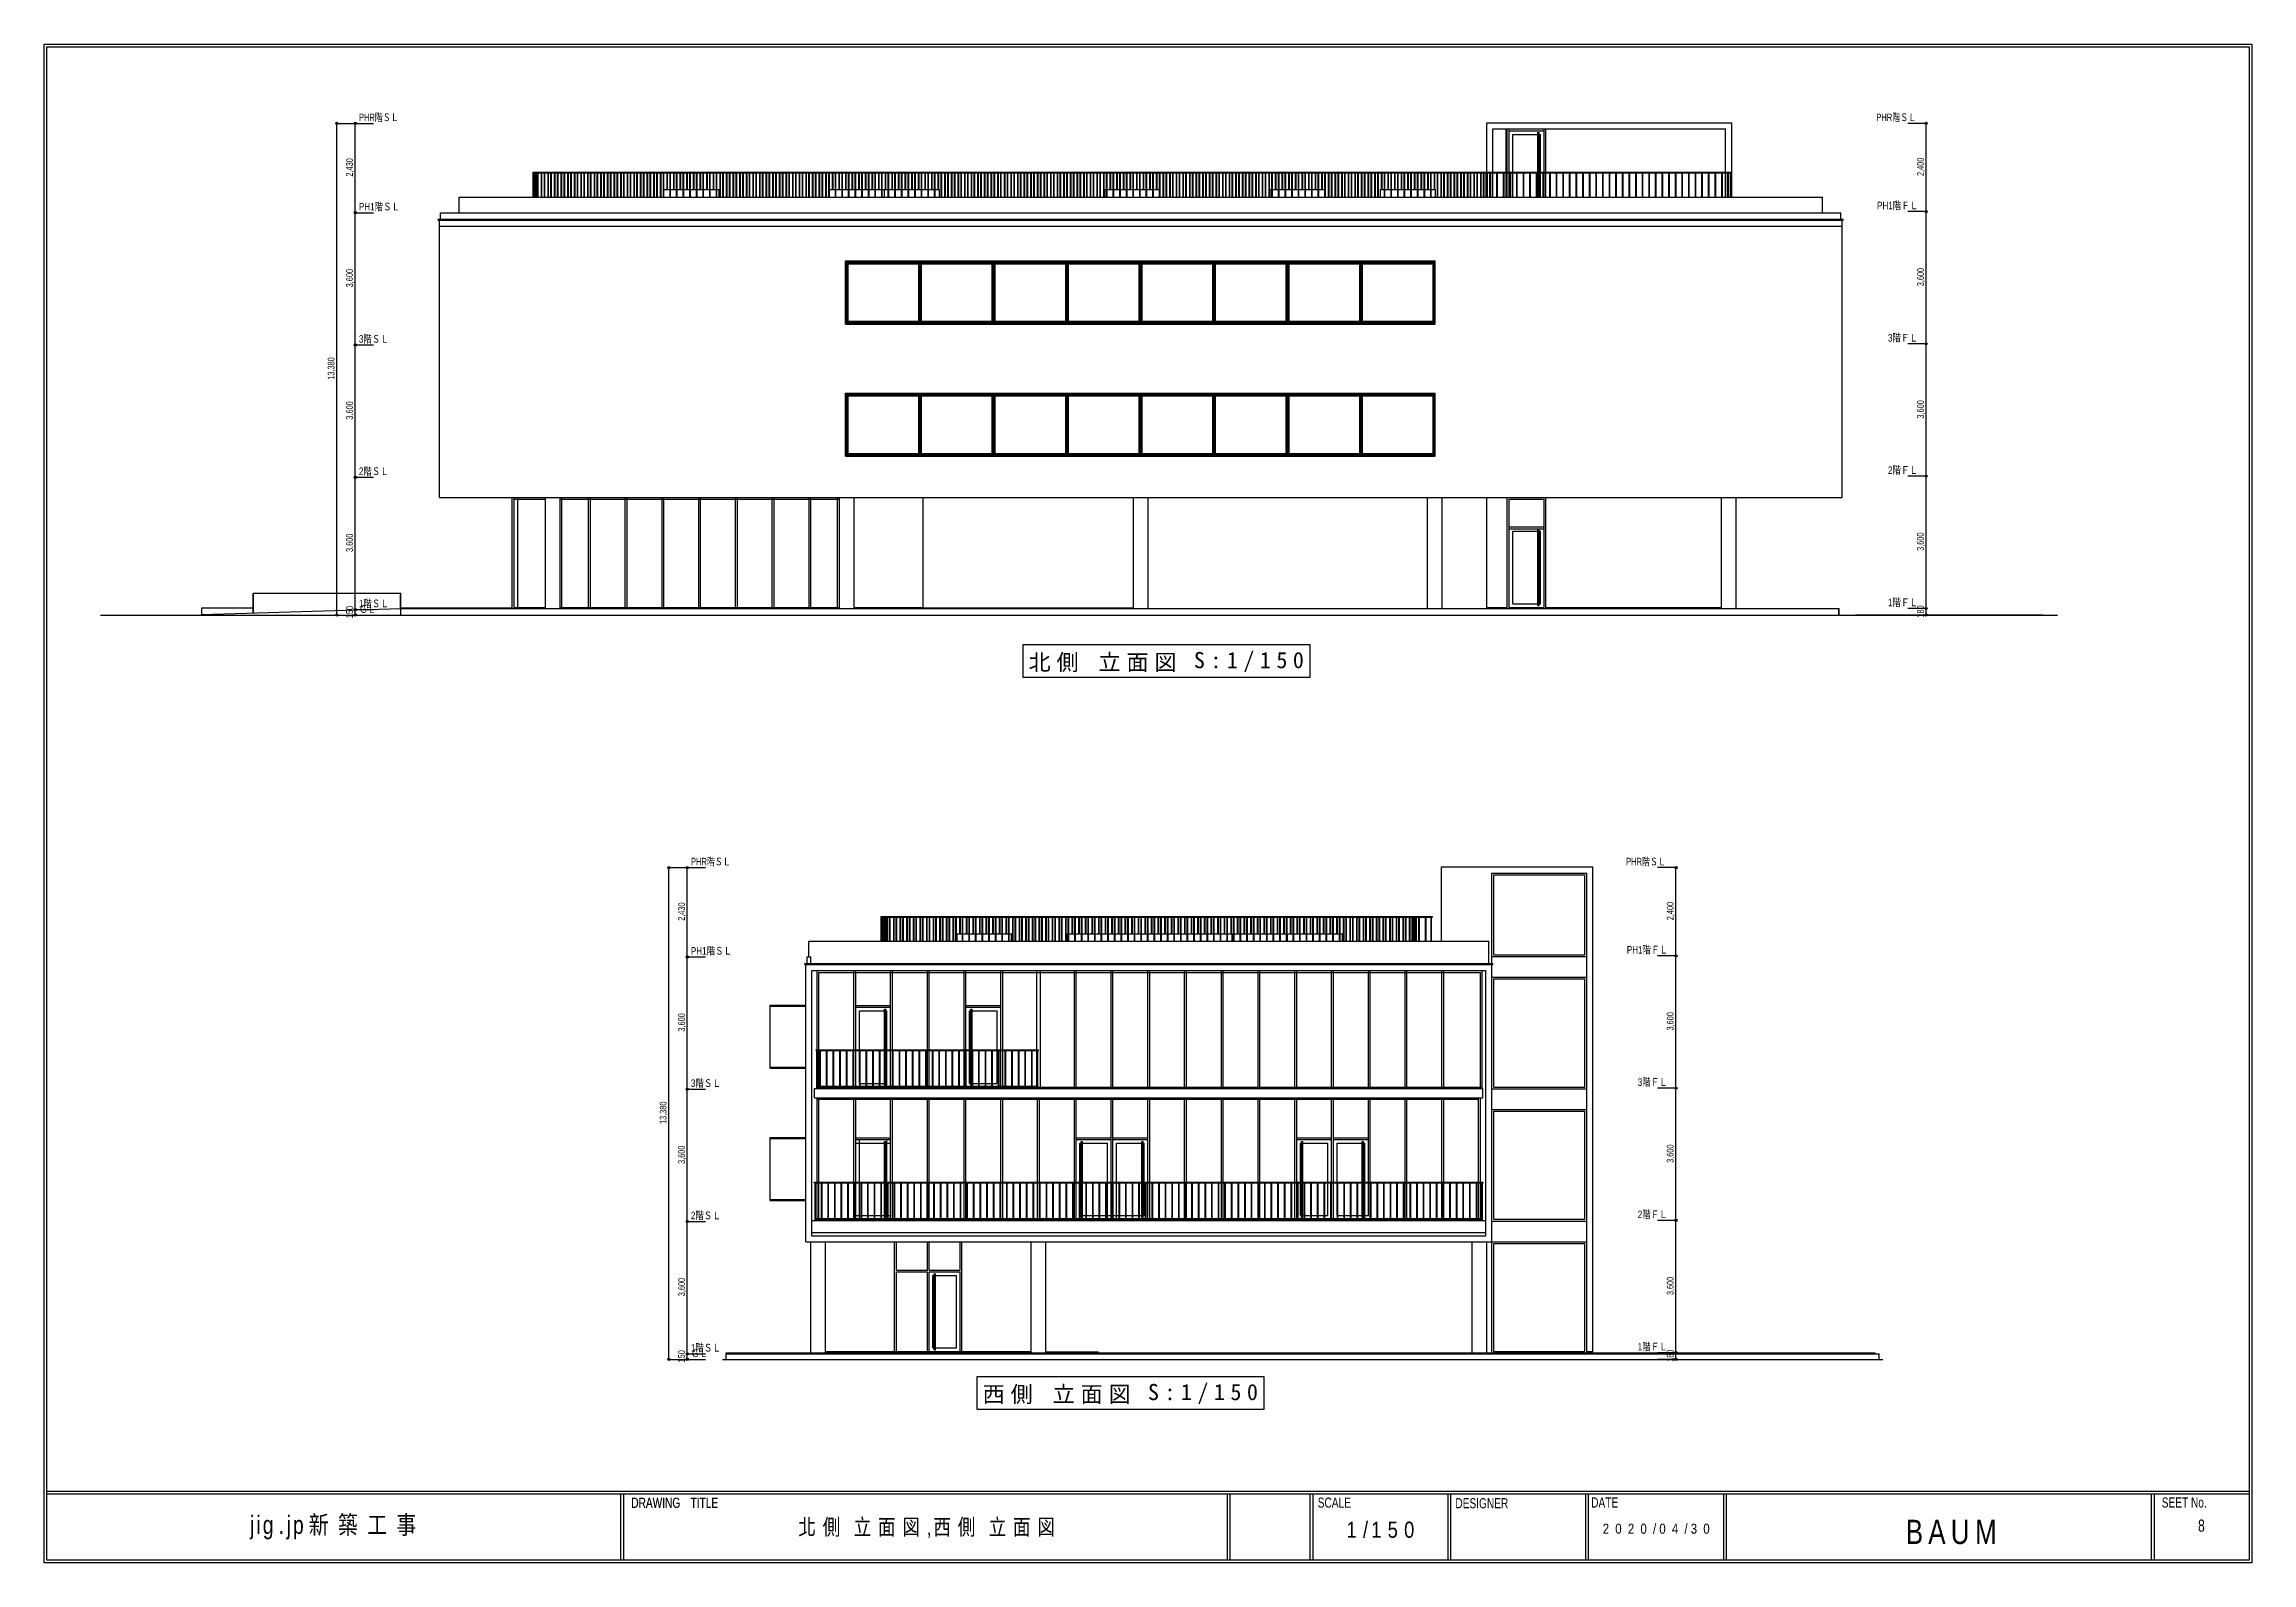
# Model space of a CAD drawing. Units: millimetres at full size, sheet at 1:150. Extents: x -30038 to 30038, y -20812 to 20512.
import ezdxf
from ezdxf.enums import TextEntityAlignment as Align

# ---------------------------------------------------------------- set-up
doc = ezdxf.new("R2010")
doc.units = ezdxf.units.MM
doc.header["$LTSCALE"] = 150
doc.header["$PDMODE"] = 32
doc.header["$PDSIZE"] = 60
for name, color, linetype in [('0-0_ﾚｲﾔ-0', 4, 'Continuous'), ('0-5_ﾚｲﾔ-5', 3, 'Continuous'), ('0-6_ﾚｲﾔ-6', 4, 'Continuous')]:
    doc.layers.add(name, color=color, linetype=linetype)
doc.styles.add('游ゴシック Light', font='')
doc.styles.add('ＭＳ ゴシック', font='')
doc.styles.get('游ゴシック Light').set_extended_font_data('游ゴシック Light')
doc.styles.get('ＭＳ ゴシック').set_extended_font_data('MS Gothic')

msp = doc.modelspace()

# ---------------------------------------------------------------- texts
at = {"layer": '0-0_ﾚｲﾔ-0', "style": '游ゴシック Light', "width": 0.75}
for s, p in [('DRAWING\u3000TITLE', (-14063.1, -19398.3)), ('DRAWING\u3000TITLE', (-14058.3, -19398.3)), ('SCALE', (4618.4, -19393)), ('DESIGNER', (8364.1, -19409.5)), ('DATE', (12058.7, -19391)), ('SEET No.', (27585, -19390.1))]:
    msp.add_text(s, height=274.9, dxfattribs=at).set_placement(p, align=Align.BOTTOM_LEFT)
at = {"layer": '0-0_ﾚｲﾔ-0', "insert": (20620.5, -20308.5), "char_height": 659.8, "attachment_point": 7, "style": '游ゴシック Light'}
msp.add_mtext('\\T1.3;\\W0.8;BAUM', dxfattribs=at)
at = {"layer": '0-5_ﾚｲﾔ-5', "color": 7, "style": '游ゴシック Light'}
for s, width, p in [('PHR階ＳＬ', 0.75, (-21472.6, 18357)), ('PHR階ＳＬ', 0.75, (19817.8, 18357)), ('PH1階ＳＬ', 0.8, (-21472.6, 15927)), ('PH1階ＦＬ', 0.8, (19839.1, 15957)), ('3階ＳＬ', 0.8, (-21472.6, 12327)), ('3階ＦＬ', 0.8, (20136.1, 12357)), ('2階ＳＬ', 0.8, (-21472.6, 8727)), ('2階ＦＬ', 0.8, (20136.1, 8757)), ('1階ＳＬ', 0.8, (-21472.6, 5127)), ('1階ＦＬ', 0.8, (20136.1, 5157)), ('ＧＬ', 0.8, (-21472.6, 4977)), ('PHR階ＳＬ', 0.75, (-12437.8, -1895)), ('PHR階ＳＬ', 0.75, (13008.6, -1895)), ('PH1階ＳＬ', 0.8, (-12437.8, -4325)), ('PH1階ＦＬ', 0.8, (13029.9, -4295)), ('3階ＳＬ', 0.8, (-12437.8, -7925)), ('3階ＦＬ', 0.8, (13326.9, -7895)), ('2階ＳＬ', 0.8, (-12437.8, -11525)), ('2階ＦＬ', 0.8, (13326.9, -11495)), ('1階ＳＬ', 0.8, (-12437.8, -15125)), ('ＧＬ', 0.8, (-12437.8, -15275)), ('1階ＦＬ', 0.8, (13326.9, -15095))]:
    msp.add_text(s, height=205.3, dxfattribs=dict(at, width=width)).set_placement(p, align=Align.BOTTOM_LEFT)
at = {"layer": '0-5_ﾚｲﾔ-5', "color": 7, "style": '游ゴシック Light', "width": 0.75}
for s, p in [('2,430', (-21582.6, 16909.3)), ('2,400', (21165.4, 16924.3)), ('3,600', (-21582.6, 13894.3)), ('3,600', (21165.4, 13924.3)), ('13,380', (-22082.6, 11381.6)), ('3,600', (-21582.6, 10294.3)), ('3,600', (21165.4, 10324.3)), ('3,600', (-21582.6, 6694.3)), ('3,600', (21165.4, 6724.3)), ('150', (-21582.6, 4893.8)), ('180', (21165.4, 4908.8)), ('2,430', (-12547.8, -3342.7)), ('2,400', (14356.2, -3327.7)), ('3,600', (-12547.8, -6357.7)), ('3,600', (14356.2, -6327.7)), ('13,380', (-13047.8, -8870.4)), ('3,600', (-12547.8, -9957.7)), ('3,600', (14356.2, -9927.7)), ('3,600', (-12547.8, -13557.7)), ('3,600', (14356.2, -13527.7)), ('150', (-12547.8, -15358.2)), ('180', (14356.2, -15343.2))]:
    msp.add_text(s, height=183.3, rotation=90, dxfattribs=at).set_placement(p, align=Align.BOTTOM_LEFT)
at = {"layer": '0-5_ﾚｲﾔ-5', "color": 4, "char_height": 439.9, "attachment_point": 7, "style": 'ＭＳ ゴシック'}
for s, insert in [('\\T1.27;北側\\~立面図', (-3250, 3425)), ('\\T1.5;\\~S:1/150', (800, 3425)), ('\\T1.27;西側\\~立面図', (-4500, -16491.7)), ('\\T1.5;\\~S:1/150', (-450, -16491.7))]:
    msp.add_mtext(s, dxfattribs=dict(at, insert=insert))
at = {"layer": '0-6_ﾚｲﾔ-6', "style": '游ゴシック Light', "width": 0.75}
msp.add_text('8', height=329.9, dxfattribs=at).set_placement((28573.4, -20062.5), align=Align.BOTTOM_LEFT)
at = {"layer": '0-6_ﾚｲﾔ-6', "attachment_point": 7, "style": '游ゴシック Light'}
for s, insert, char_height in [('\\T1.47;\\W0.8;jig.jp新築工事', (-24435.7, -20175), 494.9), ('\\T1.38;\\W0.8;北側\\~立面図,西側\\~立面図', (-9515.3, -20137.5), 439.9), ('\\T1.61;\\W0.85;1/150', (5401.8, -20137.5), 439.9), ('\\T1.97;\\W0.85;2020/04/30', (12372.5, -20025), 274.9)]:
    msp.add_mtext(s, dxfattribs=dict(at, insert=insert, char_height=char_height))

# ---------------------------------------------------------------- linework, layer by layer
at = {"layer": '0-0_ﾚｲﾔ-0'}
for p, q in [((-30037.5, 20512.5), (30037.5, 20512.5)), ((-30037.5, -20812.5), (-30037.5, 20512.5)), ((-29962.5, 20437.5), (29962.5, 20437.5)), ((-29962.5, -20737.5), (-29962.5, 20437.5)), ((29962.5, 20437.5), (29962.5, -20737.5)), ((30037.5, 20512.5), (30037.5, -20812.5)), ((-29962.5, -18862.5), (29962.5, -18862.5)), ((-29962.5, -18937.5), (29962.5, -18937.5)), ((-14350, -18937.5), (-14350, -20737.5)), ((-14275, -18937.5), (-14275, -20737.5)), ((2156.2, -18937.5), (2156.2, -20737.5)), ((2231.2, -18937.5), (2231.2, -20737.5)), ((4406.2, -18937.5), (4406.2, -20737.5)), ((4481.2, -18937.5), (4481.2, -20737.5)), ((8156.2, -18937.5), (8156.2, -20737.5)), ((8231.2, -18937.5), (8231.2, -20737.5)), ((11906.2, -18937.5), (11906.2, -20737.5)), ((11981.2, -18937.5), (11981.2, -20737.5)), ((15656.2, -18937.5), (15656.2, -20737.5)), ((15731.2, -18937.5), (15731.2, -20737.5)), ((27300, -18937.5), (27300, -20737.5)), ((27375, -18937.5), (27375, -20737.5)), ((30037.5, -20812.5), (-30037.5, -20812.5)), ((29962.5, -20737.5), (-29962.5, -20737.5))]:
    msp.add_line(p, q, dxfattribs=at)
at = {"layer": '0-5_ﾚｲﾔ-5', "color": 4}
for p, q in [((-22072.6, 18357), (-21572.6, 18357)), ((-22072.6, 4977), (-22072.6, 18357)), ((-21572.6, 18357), (-21072.6, 18357)), ((-21572.6, 15927), (-21572.6, 18357)), ((9385.4, 18207), (15717.4, 18207)), ((9742.4, 17027), (9742.4, 18207)), ((9776.4, 17027), (9776.4, 18207)), ((9826.4, 17027), (9826.4, 18207)), ((9826.4, 18157), (9826.4, 18207)), ((9826.4, 18157), (10776.4, 18157)), ((9926.4, 18057), (10606.9, 18057)), ((9926.4, 17027), (9926.4, 18057)), ((10610.7, 17027), (10610.7, 18107)), ((10617.7, 17027), (10617.7, 18107)), ((10626.4, 17027), (10626.4, 18107)), ((10635.1, 17027), (10635.1, 18107)), ((10642, 17027), (10642, 18107)), ((10645.9, 17027), (10645.9, 18107)), ((10645.9, 18057), (10676.4, 18057)), ((10676.4, 17027), (10676.4, 18057)), ((10776.4, 17027), (10776.4, 18207)), ((10776.4, 18157), (10776.4, 18207)), ((10826.3, 17027), (10826.3, 18207)), ((15885.4, 18207), (15885.4, 18375)), ((21175.4, 18357), (20675.4, 18357)), ((21175.4, 15957), (21175.4, 18357)), ((9742.4, 16352), (9742.4, 17012)), ((9776.4, 16352), (9776.4, 17012)), ((9826.4, 16352), (9826.4, 17012)), ((9926.4, 16352), (9926.4, 17012)), ((10606.9, 16352), (10606.9, 17012)), ((10610.7, 16352), (10610.7, 17012)), ((10610.7, 16352), (10610.7, 17012)), ((10617.7, 16352), (10617.7, 17012)), ((10617.7, 16352), (10617.7, 17012)), ((10626.4, 16352), (10626.4, 17012)), ((10626.4, 16352), (10626.4, 17012)), ((10635.1, 16352), (10635.1, 17012)), ((10635.1, 16352), (10635.1, 17012)), ((10642, 16352), (10642, 17012)), ((10642, 16352), (10642, 17012)), ((10645.9, 16352), (10645.9, 17012)), ((10676.4, 16352), (10676.4, 17012)), ((10776.4, 16352), (10776.4, 17012)), ((10826.3, 16352), (10826.3, 17012)), ((-13171.1, 16557), (-13006.1, 16557)), ((-12991.1, 16557), (-12826.1, 16557)), ((-12811.1, 16557), (-12646.1, 16557)), ((-12631.1, 16557), (-12466.1, 16557)), ((-12451.1, 16557), (-12286.1, 16557)), ((-12271.1, 16557), (-12106.1, 16557)), ((-12091.1, 16557), (-11926.1, 16557)), ((-11911.1, 16557), (-11746.1, 16557)), ((-11731.1, 16557), (-11673.6, 16557)), ((-11673.6, 16352), (-11673.6, 16557)), ((-8671.1, 16557), (-8506.1, 16557)), ((-8491.1, 16557), (-8326.1, 16557)), ((-8311.1, 16557), (-8146.1, 16557)), ((-8131.1, 16557), (-7966.1, 16557)), ((-7951.1, 16557), (-7786.1, 16557)), ((-7771.1, 16557), (-7606.1, 16557)), ((-7591.1, 16557), (-7426.1, 16557)), ((-7411.1, 16557), (-7246.1, 16557)), ((-7231.1, 16557), (-7173.6, 16557)), ((-7051.1, 16557), (-6886.1, 16557)), ((-6871.1, 16557), (-6706.1, 16557)), ((-6691.1, 16557), (-6526.1, 16557)), ((-6511.1, 16557), (-6346.1, 16557)), ((-6331.1, 16557), (-6166.1, 16557)), ((-6151.1, 16557), (-5986.1, 16557)), ((-5971.1, 16557), (-5806.1, 16557)), ((-5791.1, 16557), (-5673.6, 16557)), ((-5673.6, 16352), (-5673.6, 16557)), ((-1173.6, 16557), (-1126.1, 16557)), ((-1173.6, 16352), (-1173.6, 16557)), ((-1111.1, 16557), (-946.1, 16557)), ((-931.1, 16557), (-766.1, 16557)), ((-751.1, 16557), (-586.1, 16557)), ((-571.1, 16557), (-406.1, 16557)), ((-391.1, 16557), (-226.1, 16557)), ((-211.1, 16557), (-46.1, 16557)), ((-198.6, 16352), (18351.4, 16352)), ((-31.1, 16557), (133.9, 16557)), ((148.9, 16557), (313.9, 16557)), ((3326.4, 16557), (3373.9, 16557)), ((3326.4, 16352), (3326.4, 16557)), ((3388.9, 16557), (3553.9, 16557)), ((3568.9, 16557), (3733.9, 16557)), ((3748.9, 16557), (3913.9, 16557)), ((3928.9, 16557), (4093.9, 16557)), ((4108.9, 16557), (4273.9, 16557)), ((4288.9, 16557), (4453.9, 16557)), ((4468.9, 16557), (4633.9, 16557)), ((4648.9, 16557), (4813.9, 16557)), ((6448.9, 16557), (6613.9, 16557)), ((6628.9, 16557), (6793.9, 16557)), ((6808.9, 16557), (6973.9, 16557)), ((6988.9, 16557), (7153.9, 16557)), ((7168.9, 16557), (7333.9, 16557)), ((7348.9, 16557), (7513.9, 16557)), ((7528.9, 16557), (7693.9, 16557)), ((7708.9, 16557), (7826.4, 16557)), ((7826.4, 16352), (7826.4, 16557)), ((18351.4, 15927), (18351.4, 16352)), ((-21572.6, 15927), (-21072.6, 15927)), ((-21572.6, 12327), (-21572.6, 15927)), ((-21572.6, 15927), (-21072.6, 15927)), ((-19312.6, 15722), (-198.6, 15722)), ((-19282.6, 15557), (-19282.6, 15722)), ((-19248.6, 15927), (18851.4, 15927)), ((-19248.6, 15752), (-19248.6, 15927)), ((-198.6, 15752), (18915.4, 15752)), ((-198.6, 15722), (18915.4, 15722)), ((18851.4, 15752), (18851.4, 15927)), ((18915.4, 15722), (18915.4, 15752)), ((21175.4, 15957), (20675.4, 15957)), ((21175.4, 15957), (20675.4, 15957)), ((21175.4, 12357), (21175.4, 15957)), ((-19282.6, 15557), (-198.6, 15557)), ((-8228.6, 14587), (7811.4, 14587)), ((-8198.6, 12897), (-8198.6, 14617)), ((-8178.6, 14557), (-6218.6, 14557)), ((-8178.6, 12957), (-8178.6, 14557)), ((-8160.6, 14539), (-6236.6, 14539)), ((-8160.6, 12975), (-8160.6, 14539)), ((-6236.6, 12975), (-6236.6, 14539)), ((-6218.6, 12957), (-6218.6, 14557)), ((-6178.6, 14557), (-4218.6, 14557)), ((-6178.6, 12957), (-6178.6, 14557)), ((-6160.6, 14539), (-4236.6, 14539)), ((-6160.6, 12975), (-6160.6, 14539)), ((-4236.6, 12975), (-4236.6, 14539)), ((-4218.6, 12957), (-4218.6, 14557)), ((-4178.6, 14557), (-2218.6, 14557)), ((-4178.6, 12957), (-4178.6, 14557)), ((-4160.6, 14539), (-2236.6, 14539)), ((-4160.6, 12975), (-4160.6, 14539)), ((-2236.6, 12975), (-2236.6, 14539)), ((-2218.6, 12957), (-2218.6, 14557)), ((-2178.6, 14557), (-218.6, 14557)), ((-2178.6, 12957), (-2178.6, 14557)), ((-2160.6, 14539), (-236.6, 14539)), ((-2160.6, 12975), (-2160.6, 14539)), ((-236.6, 12975), (-236.6, 14539)), ((-218.6, 12957), (-218.6, 14557)), ((-178.6, 14557), (1781.4, 14557)), ((-178.6, 12957), (-178.6, 14557)), ((-160.6, 14539), (1763.4, 14539)), ((-160.6, 12975), (-160.6, 14539)), ((1763.4, 12975), (1763.4, 14539)), ((1781.4, 12957), (1781.4, 14557)), ((1821.4, 14557), (3781.4, 14557)), ((1821.4, 12957), (1821.4, 14557)), ((1839.4, 14539), (3763.4, 14539)), ((1839.4, 12975), (1839.4, 14539)), ((3763.4, 12975), (3763.4, 14539)), ((3781.4, 12957), (3781.4, 14557)), ((3821.4, 14557), (5781.4, 14557)), ((3821.4, 12957), (3821.4, 14557)), ((3839.4, 14539), (5763.4, 14539)), ((3839.4, 12975), (3839.4, 14539)), ((5763.4, 12975), (5763.4, 14539)), ((5781.4, 12957), (5781.4, 14557)), ((5821.4, 14557), (7781.4, 14557)), ((5821.4, 12957), (5821.4, 14557)), ((5839.4, 14539), (7763.4, 14539)), ((5839.4, 12975), (5839.4, 14539)), ((7763.4, 12975), (7763.4, 14539)), ((7811.4, 12897), (7811.4, 14617)), ((7811.4, 14587), (7811.4, 14617)), ((-8228.6, 12897), (7811.4, 12897)), ((-8228.6, 12897), (-8198.6, 12897)), ((-8178.6, 12957), (-6218.6, 12957)), ((-8160.6, 12975), (-6236.6, 12975)), ((-6178.6, 12957), (-4218.6, 12957)), ((-6160.6, 12975), (-4236.6, 12975)), ((-4178.6, 12957), (-2218.6, 12957)), ((-4160.6, 12975), (-2236.6, 12975)), ((-2178.6, 12957), (-218.6, 12957)), ((-2160.6, 12975), (-236.6, 12975)), ((-178.6, 12957), (1781.4, 12957)), ((-160.6, 12975), (1763.4, 12975)), ((1821.4, 12957), (3781.4, 12957)), ((1839.4, 12975), (3763.4, 12975)), ((3821.4, 12957), (5781.4, 12957)), ((3839.4, 12975), (5763.4, 12975)), ((5821.4, 12957), (7781.4, 12957)), ((5839.4, 12975), (7763.4, 12975)), ((7781.4, 12897), (7811.4, 12897)), ((7811.4, 12897), (7811.4, 12927)), ((-21572.6, 12327), (-21072.6, 12327)), ((-21572.6, 8727), (-21572.6, 12327)), ((-21572.6, 12327), (-21072.6, 12327)), ((21175.4, 12357), (20675.4, 12357)), ((21175.4, 12357), (20675.4, 12357)), ((21175.4, 8757), (21175.4, 12357)), ((-8228.6, 10987), (7811.4, 10987)), ((-8198.6, 9297), (-8198.6, 11017)), ((-8178.6, 10957), (-6218.6, 10957)), ((-8178.6, 9357), (-8178.6, 10957)), ((-8160.6, 10939), (-6236.6, 10939)), ((-8160.6, 9375), (-8160.6, 10939)), ((-6236.6, 9375), (-6236.6, 10939)), ((-6218.6, 9357), (-6218.6, 10957)), ((-6178.6, 10957), (-4218.6, 10957)), ((-6178.6, 9357), (-6178.6, 10957)), ((-6160.6, 10939), (-4236.6, 10939)), ((-6160.6, 9375), (-6160.6, 10939)), ((-4236.6, 9375), (-4236.6, 10939)), ((-4218.6, 9357), (-4218.6, 10957)), ((-4178.6, 10957), (-2218.6, 10957)), ((-4178.6, 9357), (-4178.6, 10957)), ((-4160.6, 10939), (-2236.6, 10939)), ((-4160.6, 9375), (-4160.6, 10939)), ((-2236.6, 9375), (-2236.6, 10939)), ((-2218.6, 9357), (-2218.6, 10957)), ((-2178.6, 10957), (-218.6, 10957)), ((-2178.6, 9357), (-2178.6, 10957)), ((-2160.6, 10939), (-236.6, 10939)), ((-2160.6, 9375), (-2160.6, 10939)), ((-236.6, 9375), (-236.6, 10939)), ((-218.6, 9357), (-218.6, 10957)), ((-178.6, 10957), (1781.4, 10957)), ((-178.6, 9357), (-178.6, 10957)), ((-160.6, 10939), (1763.4, 10939)), ((-160.6, 9375), (-160.6, 10939)), ((1763.4, 9375), (1763.4, 10939)), ((1781.4, 9357), (1781.4, 10957)), ((1821.4, 10957), (3781.4, 10957)), ((1821.4, 9357), (1821.4, 10957)), ((1839.4, 10939), (3763.4, 10939)), ((1839.4, 9375), (1839.4, 10939)), ((3763.4, 9375), (3763.4, 10939)), ((3781.4, 9357), (3781.4, 10957)), ((3821.4, 10957), (5781.4, 10957)), ((3821.4, 9357), (3821.4, 10957)), ((3839.4, 10939), (5763.4, 10939)), ((3839.4, 9375), (3839.4, 10939)), ((5763.4, 9375), (5763.4, 10939)), ((5781.4, 9357), (5781.4, 10957)), ((5821.4, 10957), (7781.4, 10957)), ((5821.4, 9357), (5821.4, 10957)), ((5839.4, 10939), (7763.4, 10939)), ((5839.4, 9375), (5839.4, 10939)), ((7763.4, 9375), (7763.4, 10939)), ((7811.4, 9297), (7811.4, 11017)), ((7811.4, 10987), (7811.4, 11017)), ((-8228.6, 9297), (7811.4, 9297)), ((-8228.6, 9297), (-8198.6, 9297)), ((-8178.6, 9357), (-6218.6, 9357)), ((-8160.6, 9375), (-6236.6, 9375)), ((-6178.6, 9357), (-4218.6, 9357)), ((-6160.6, 9375), (-4236.6, 9375)), ((-4178.6, 9357), (-2218.6, 9357)), ((-4160.6, 9375), (-2236.6, 9375)), ((-2178.6, 9357), (-218.6, 9357)), ((-2160.6, 9375), (-236.6, 9375)), ((-178.6, 9357), (1781.4, 9357)), ((-160.6, 9375), (1763.4, 9375)), ((1821.4, 9357), (3781.4, 9357)), ((1839.4, 9375), (3763.4, 9375)), ((3821.4, 9357), (5781.4, 9357)), ((3839.4, 9375), (5763.4, 9375)), ((5821.4, 9357), (7781.4, 9357)), ((5839.4, 9375), (7763.4, 9375)), ((7781.4, 9297), (7811.4, 9297)), ((7811.4, 9297), (7811.4, 9327)), ((-21572.6, 8727), (-21072.6, 8727)), ((-21572.6, 5127), (-21572.6, 8727)), ((-21572.6, 8727), (-21072.6, 8727)), ((-19282.6, 8177), (-19282.6, 8727)), ((21175.4, 8757), (20675.4, 8757)), ((21175.4, 8757), (20675.4, 8757)), ((21175.4, 5157), (21175.4, 8757)), ((-19282.6, 8177), (-198.6, 8177)), ((-17298.6, 5157), (-17298.6, 8177)), ((-17248.6, 8127), (-17248.6, 8177)), ((-17248.6, 5187), (-17248.6, 8177)), ((-17248.6, 8127), (-16398.6, 8127)), ((-17148.6, 5187), (-17148.6, 8177)), ((-16398.6, 5157), (-16398.6, 8177)), ((-15998.6, 5157), (-15998.6, 8177)), ((-15998.6, 8127), (-8398.6, 8127)), ((-15223.6, 5187), (-15223.6, 8177)), ((-15173.6, 5187), (-15173.6, 8177)), ((-14223.6, 5187), (-14223.6, 8177)), ((-14173.6, 5187), (-14173.6, 8177)), ((-13223.6, 5187), (-13223.6, 8177)), ((-13173.6, 5187), (-13173.6, 8177)), ((-12223.6, 5187), (-12223.6, 8177)), ((-12173.6, 5187), (-12173.6, 8177)), ((-11223.6, 5187), (-11223.6, 8177)), ((-11173.6, 5187), (-11173.6, 8177)), ((-10223.6, 5187), (-10223.6, 8177)), ((-10173.6, 5187), (-10173.6, 8177)), ((-9223.6, 5187), (-9223.6, 8177)), ((-9173.6, 5187), (-9173.6, 8177)), ((-8448.6, 5187), (-8448.6, 8177)), ((-8398.6, 5157), (-8398.6, 8177)), ((-7998.6, 5157), (-7998.6, 8177)), ((-398.6, 5157), (-398.6, 8177)), ((1.4, 5157), (1.4, 8177)), ((7601.4, 5157), (7601.4, 8177)), ((8001.4, 5157), (8001.4, 8177)), ((9826.4, 5187), (9826.4, 8127)), ((9826.4, 8127), (10776.4, 8127)), ((10776.4, 5187), (10776.4, 8127)), ((15601.4, 5157), (15601.4, 8177)), ((16001.4, 5157), (16001.4, 8177)), ((9826.4, 7327), (10776.4, 7327)), ((9926.4, 7257), (10606.9, 7257)), ((9926.4, 5287), (9926.4, 7257)), ((10610.7, 5237), (10610.7, 7307)), ((10617.7, 5237), (10617.7, 7307)), ((10626.4, 5237), (10626.4, 7307)), ((10635.1, 5237), (10635.1, 7307)), ((10642, 5237), (10642, 7307)), ((10645.9, 5237), (10645.9, 7307)), ((10645.9, 7257), (10676.4, 7257)), ((10776.4, 7327), (10776.4, 7377)), ((-24343.6, 5034.8), (-24343.6, 5577)), ((-20343.6, 5156.7), (-20343.6, 5577)), ((-20333.6, 5157), (-20333.6, 5577)), ((-25748.6, 5177), (-24353.6, 5177)), ((-25748.6, 4992), (-25748.6, 5177)), ((-25748.6, 4992), (-20333.6, 5157)), ((-25748.6, 4977), (-25748.6, 4992)), ((-22072.6, 4977), (-21572.6, 4977)), ((-21572.6, 5127), (-21072.6, 5127)), ((-21572.6, 5127), (-21072.6, 5127)), ((-21572.6, 4977), (-21572.6, 5127)), ((-21572.6, 4977), (-21072.6, 4977)), ((-20333.6, 5177), (-17298.6, 5177)), ((-20333.6, 4977), (-20333.6, 5157)), ((-17248.6, 5187), (-17148.6, 5187)), ((-17248.6, 5187), (-16398.6, 5187)), ((-17248.6, 5157), (-17248.6, 5187)), ((-15998.6, 5187), (-8398.6, 5187)), ((-15223.6, 5187), (-15173.6, 5187)), ((-14223.6, 5187), (-14173.6, 5187)), ((-13223.6, 5187), (-13173.6, 5187)), ((-12223.6, 5187), (-12173.6, 5187)), ((-11223.6, 5187), (-11173.6, 5187)), ((-10223.6, 5187), (-10173.6, 5187)), ((-9223.6, 5187), (-9173.6, 5187)), ((-8448.6, 5187), (-8398.6, 5187)), ((-6114.6, 5177), (-398.6, 5177)), ((9776.4, 5157), (9776.4, 5187)), ((9776.4, 5157), (9776.4, 5187)), ((9826.4, 5187), (10776.4, 5187)), ((9926.4, 5287), (10606.9, 5287)), ((10606.9, 5237), (10610.7, 5237)), ((10610.7, 5237), (10617.7, 5237)), ((10617.7, 5237), (10626.4, 5237)), ((10626.4, 5237), (10635.1, 5237)), ((10635.1, 5237), (10642, 5237)), ((10642, 5237), (10645.9, 5237)), ((10826.4, 5157), (10826.4, 5187)), ((10826.4, 5157), (10826.4, 5187)), ((18796.4, 4977), (18796.4, 5157)), ((18806.4, 4977), (18806.4, 5157)), ((21175.4, 5157), (20675.4, 5157)), ((21175.4, 5157), (20675.4, 5157)), ((21175.4, 4977), (20675.4, 4977)), ((21175.4, 4977), (21175.4, 5157)), ((24351.4, 4977), (24351.4, 4987)), ((-13037.8, -1895), (-12537.8, -1895)), ((-13037.8, -15275), (-13037.8, -1895)), ((-12537.8, -1895), (-12037.8, -1895)), ((-12537.8, -4325), (-12537.8, -1895)), ((9356.2, -2045), (11938.2, -2045)), ((9406.2, -4265), (9406.2, -2095)), ((9406.2, -2095), (11888.2, -2095)), ((11888.2, -4265), (11888.2, -2095)), ((11938.2, -4295), (11938.2, -2045)), ((11938.2, -2095), (11938.2, -2045)), ((12106.2, -2045), (12106.2, -1877)), ((14366.2, -1895), (13866.2, -1895)), ((14366.2, -4295), (14366.2, -1895)), ((-5192.8, -3900), (-5192.8, -3695)), ((-5035.1, -3695), (-4870.1, -3695)), ((-4855.1, -3695), (-4690.1, -3695)), ((-4675.1, -3695), (-4510.1, -3695)), ((-4495.1, -3695), (-4330.1, -3695)), ((-4315.1, -3695), (-4150.1, -3695)), ((-4135.1, -3695), (-3970.1, -3695)), ((-3955.1, -3695), (-3790.1, -3695)), ((-3775.1, -3695), (-3712.8, -3695)), ((-3712.8, -3900), (-3712.8, -3695)), ((-3702.8, -3900), (-3702.8, -3695)), ((-2192.8, -3900), (-2192.8, -3695)), ((-2155.1, -3695), (-1990.1, -3695)), ((-1975.1, -3695), (-1810.1, -3695)), ((-1795.1, -3695), (-1630.1, -3695)), ((-1615.1, -3695), (-1450.1, -3695)), ((-1435.1, -3695), (-1270.1, -3695)), ((-1255.1, -3695), (-1090.1, -3695)), ((-1075.1, -3695), (-910.1, -3695)), ((-895.1, -3695), (-730.1, -3695)), ((-715.1, -3695), (-550.1, -3695)), ((-535.1, -3695), (-370.1, -3695)), ((-355.1, -3695), (-190.1, -3695)), ((-175.1, -3695), (-10.1, -3695)), ((4.9, -3695), (169.9, -3695)), ((184.9, -3695), (349.9, -3695)), ((364.9, -3695), (529.9, -3695)), ((544.9, -3695), (709.9, -3695)), ((724.9, -3695), (889.9, -3695)), ((904.9, -3695), (1069.9, -3695)), ((1084.9, -3695), (1249.9, -3695)), ((1264.9, -3695), (1429.9, -3695)), ((1444.9, -3695), (1609.9, -3695)), ((1624.9, -3695), (1789.9, -3695)), ((1804.9, -3695), (1969.9, -3695)), ((1984.9, -3695), (2149.9, -3695)), ((2164.9, -3695), (2287.2, -3695)), ((2287.2, -3900), (2287.2, -3695)), ((2297.2, -3695), (2329.9, -3695)), ((2297.2, -3900), (2297.2, -3695)), ((2344.9, -3695), (2509.9, -3695)), ((2524.9, -3695), (2689.9, -3695)), ((2704.9, -3695), (2869.9, -3695)), ((2884.9, -3695), (3049.9, -3695)), ((3064.9, -3695), (3229.9, -3695)), ((3244.9, -3695), (3409.9, -3695)), ((3424.9, -3695), (3589.9, -3695)), ((3604.9, -3695), (3769.9, -3695)), ((3784.9, -3695), (3797.2, -3695)), ((3964.9, -3695), (4129.9, -3695)), ((4144.9, -3695), (4309.9, -3695)), ((4324.9, -3695), (4489.9, -3695)), ((4504.9, -3695), (4669.9, -3695)), ((4684.9, -3695), (4849.9, -3695)), ((4864.9, -3695), (5029.9, -3695)), ((5044.9, -3695), (5209.9, -3695)), ((5224.9, -3695), (5297.2, -3695)), ((5297.2, -3900), (5297.2, -3695)), ((9272.2, -4500), (9272.2, -3900)), ((-12537.8, -4325), (-12037.8, -4325)), ((-12537.8, -7925), (-12537.8, -4325)), ((-12537.8, -4325), (-12037.8, -4325)), ((-9341.8, -4530), (9386.2, -4530)), ((-9311.8, -4695), (-9311.8, -4530)), ((-9177.8, -4500), (-9177.8, -4325)), ((-9148.3, -4695), (9192.6, -4695)), ((-9002.8, -4745), (-9002.8, -4695)), ((-9002.8, -6855), (-9002.8, -4695)), ((-8952.8, -6855), (-8952.8, -4745)), ((-8002.8, -6855), (-8002.8, -4695)), ((-7952.8, -6855), (-7952.8, -4695)), ((-7002.8, -6855), (-7002.8, -4695)), ((-6952.8, -6855), (-6952.8, -4695)), ((-6002.8, -6855), (-6002.8, -4695)), ((-5952.8, -6855), (-5952.8, -4695)), ((-5002.8, -6855), (-5002.8, -4695)), ((-4952.8, -6855), (-4952.8, -4695)), ((-4002.8, -6855), (-4002.8, -4695)), ((-3952.8, -6855), (-3952.8, -4695)), ((-3027.8, -6855), (-3027.8, -4695)), ((-3027.8, -4745), (9047.6, -4745)), ((-3027.8, -6855), (-3027.8, -4745)), ((-2927.8, -7895), (-2927.8, -4695)), ((-2002.8, -7895), (-2002.8, -4695)), ((-1952.8, -7895), (-1952.8, -4695)), ((-1952.8, -7865), (-1952.8, -4745)), ((-1002.8, -7895), (-1002.8, -4695)), ((-952.8, -7895), (-952.8, -4695)), ((-952.8, -7865), (-952.8, -4745)), ((-2.8, -7895), (-2.8, -4695)), ((47.2, -7895), (47.2, -4695)), ((47.2, -7865), (47.2, -4745)), ((997.2, -7895), (997.2, -4695)), ((1047.2, -7895), (1047.2, -4695)), ((1047.2, -7865), (1047.2, -4745)), ((1997.2, -7895), (1997.2, -4695)), ((2047.2, -7895), (2047.2, -4695)), ((2047.2, -7865), (2047.2, -4745)), ((2997.2, -7895), (2997.2, -4695)), ((3047.2, -7895), (3047.2, -4695)), ((3047.2, -7865), (3047.2, -4745)), ((3997.2, -7895), (3997.2, -4695)), ((4047.2, -7895), (4047.2, -4695)), ((4047.2, -7865), (4047.2, -4745)), ((4997.2, -7895), (4997.2, -4695)), ((5047.2, -7895), (5047.2, -4695)), ((5047.2, -7865), (5047.2, -4745)), ((5997.2, -7895), (5997.2, -4695)), ((6047.2, -7895), (6047.2, -4695)), ((6047.2, -7865), (6047.2, -4745)), ((6997.2, -7895), (6997.2, -4695)), ((7047.2, -7895), (7047.2, -4695)), ((7047.2, -7865), (7047.2, -4745)), ((7997.2, -7895), (7997.2, -4695)), ((8047.2, -7895), (8047.2, -4695)), ((9047.6, -7895), (9047.6, -4745)), ((9097.6, -4745), (9097.6, -4695)), ((9097.6, -7895), (9097.6, -4695)), ((9356.2, -4315), (11938.2, -4315)), ((9356.2, -4695), (9356.2, -4530)), ((9386.2, -4530), (9386.2, -4500)), ((9406.2, -4265), (11888.2, -4265)), ((11938.2, -4315), (11938.2, -4265)), ((14366.2, -4295), (13866.2, -4295)), ((14366.2, -4295), (13866.2, -4295)), ((14366.2, -7895), (14366.2, -4295)), ((9356.2, -4875), (11938.2, -4875)), ((9406.2, -4925), (11888.2, -4925)), ((9406.2, -7865), (9406.2, -4925)), ((11888.2, -7865), (11888.2, -4925)), ((11938.2, -4925), (11938.2, -4875)), ((11938.2, -7895), (11938.2, -4875)), ((11938.2, -7895), (11938.2, -4875)), ((11938.2, -4925), (11938.2, -4875)), ((-10277.8, -7355), (-10277.8, -5665)), ((-10277.8, -5665), (-9311.8, -5665)), ((-7952.8, -5695), (-7002.8, -5695)), ((-7852.8, -6855), (-7852.8, -5795)), ((-7852.8, -5795), (-7172.3, -5795)), ((-7168.5, -6855), (-7168.5, -5745)), ((-7161.5, -6855), (-7161.5, -5745)), ((-7152.8, -6855), (-7152.8, -5745)), ((-7144.1, -6855), (-7144.1, -5745)), ((-7137.2, -6855), (-7137.2, -5745)), ((-7133.3, -6855), (-7133.3, -5745)), ((-7133.3, -5795), (-7102.8, -5795)), ((-7102.8, -6855), (-7102.8, -5795)), ((-7002.8, -5695), (-7002.8, -5645)), ((-7002.8, -6855), (-7002.8, -5695)), ((-7002.8, -5795), (-7002.8, -5695)), ((-4952.8, -5695), (-4002.8, -5695)), ((-4852.8, -5795), (-4822.3, -5795)), ((-4852.8, -6855), (-4852.8, -5795)), ((-4818.5, -6855), (-4818.5, -5745)), ((-4811.5, -6855), (-4811.5, -5745)), ((-4802.8, -6855), (-4802.8, -5745)), ((-4794.1, -6855), (-4794.1, -5745)), ((-4787.2, -6855), (-4787.2, -5745)), ((-4783.3, -6855), (-4783.3, -5745)), ((-4783.3, -5795), (-4102.8, -5795)), ((-4102.8, -6855), (-4102.8, -5795)), ((-4002.8, -5695), (-4002.8, -5645)), ((-8952.8, -7840), (-8952.8, -6870)), ((-8002.8, -7840), (-8002.8, -6870)), ((-7952.8, -7840), (-7952.8, -6870)), ((-7852.8, -7765), (-7852.8, -6870)), ((-7172.3, -7815), (-7172.3, -6870)), ((-7168.5, -7815), (-7168.5, -6870)), ((-7168.5, -7815), (-7168.5, -6870)), ((-7161.5, -7815), (-7161.5, -6870)), ((-7161.5, -7815), (-7161.5, -6870)), ((-7152.8, -7815), (-7152.8, -6870)), ((-7144.1, -7815), (-7144.1, -6870)), ((-7137.2, -7815), (-7137.2, -6870)), ((-7137.2, -7815), (-7137.2, -6870)), ((-7133.3, -7815), (-7133.3, -6870)), ((-7102.8, -7765), (-7102.8, -6870)), ((-7002.8, -7840), (-7002.8, -6870)), ((-7002.8, -7840), (-7002.8, -6870)), ((-6952.8, -7840), (-6952.8, -6870)), ((-6002.8, -7840), (-6002.8, -6870)), ((-5952.8, -7840), (-5952.8, -6870)), ((-5002.8, -7840), (-5002.8, -6870)), ((-4852.8, -7765), (-4852.8, -6870)), ((-4822.3, -7815), (-4822.3, -6870)), ((-4818.5, -7815), (-4818.5, -6870)), ((-4818.5, -7815), (-4818.5, -6870)), ((-4811.5, -7815), (-4811.5, -6870)), ((-4811.5, -7815), (-4811.5, -6870)), ((-4802.8, -7815), (-4802.8, -6870)), ((-4794.1, -7815), (-4794.1, -6870)), ((-4787.2, -7815), (-4787.2, -6870)), ((-4787.2, -7815), (-4787.2, -6870)), ((-4102.8, -7765), (-4102.8, -6870)), ((-4002.8, -7840), (-4002.8, -6870)), ((-3952.8, -7840), (-3952.8, -6870)), ((-3027.8, -7840), (-3027.8, -6870)), ((-3027.8, -7840), (-3027.8, -6870)), ((-10277.8, -7355), (-9311.8, -7355)), ((-10277.8, -7355), (-9311.8, -7355)), ((-7852.8, -7765), (-7845.3, -7765)), ((-7830.3, -7765), (-7665.3, -7765)), ((-7650.3, -7765), (-7485.3, -7765)), ((-7470.3, -7765), (-7305.3, -7765)), ((-7290.3, -7765), (-7172.3, -7765)), ((-7133.3, -7765), (-7125.3, -7765)), ((-7110.3, -7765), (-7102.8, -7765)), ((-7002.8, -7840), (-7002.8, -7765)), ((-4852.8, -7765), (-4822.3, -7765)), ((-4770.3, -7765), (-4605.3, -7765)), ((-4590.3, -7765), (-4425.3, -7765)), ((-4410.3, -7765), (-4245.3, -7765)), ((-4230.3, -7765), (-4102.8, -7765)), ((-12537.8, -7925), (-12037.8, -7925)), ((-12537.8, -11525), (-12537.8, -7925)), ((-12537.8, -7925), (-12037.8, -7925)), ((-9002.8, -8195), (-9002.8, -8155)), ((-9002.8, -10455), (-9002.8, -8155)), ((-9002.8, -8195), (8997.2, -8195)), ((-8994.8, -7865), (-8925.3, -7865)), ((-8994.8, -7895), (-8952.8, -7895)), ((-8952.8, -7895), (-8952.8, -7855)), ((-8952.8, -10455), (-8952.8, -8155)), ((-8910.3, -7865), (-8745.3, -7865)), ((-8730.3, -7865), (-8565.3, -7865)), ((-8550.3, -7865), (-8385.3, -7865)), ((-8370.3, -7865), (-8205.3, -7865)), ((-8190.3, -7865), (-8025.3, -7865)), ((-8010.3, -7865), (-7845.3, -7865)), ((-8002.8, -7895), (-8002.8, -7855)), ((-8002.8, -7895), (-7952.8, -7895)), ((-8002.8, -10455), (-8002.8, -8155)), ((-7952.8, -7895), (-7952.8, -7855)), ((-7952.8, -10455), (-7952.8, -8155)), ((-7852.8, -7865), (-7852.8, -7855)), ((-7830.3, -7865), (-7665.3, -7865)), ((-7650.3, -7865), (-7485.3, -7865)), ((-7470.3, -7865), (-7305.3, -7865)), ((-7290.3, -7865), (-7125.3, -7865)), ((-7172.3, -7815), (-7168.5, -7815)), ((-7168.5, -7815), (-7161.5, -7815)), ((-7144.1, -7815), (-7137.2, -7815)), ((-7137.2, -7815), (-7133.3, -7815)), ((-7110.3, -7865), (-6945.3, -7865)), ((-7102.8, -7865), (-7102.8, -7855)), ((-7002.8, -7865), (-7002.8, -7855)), ((-7002.8, -7865), (-7002.8, -7855)), ((-7002.8, -7895), (-7002.8, -7855)), ((-7002.8, -7895), (-6952.8, -7895)), ((-7002.8, -10455), (-7002.8, -8155)), ((-6952.8, -7895), (-6952.8, -7855)), ((-6952.8, -10455), (-6952.8, -8155)), ((-6930.3, -7865), (-6765.3, -7865)), ((-6750.3, -7865), (-6585.3, -7865)), ((-6570.3, -7865), (-6405.3, -7865)), ((-6390.3, -7865), (-6225.3, -7865)), ((-6210.3, -7865), (-6045.3, -7865)), ((-6030.3, -7865), (-5865.3, -7865)), ((-6002.8, -7895), (-6002.8, -7855)), ((-6002.8, -7895), (-5952.8, -7895)), ((-6002.8, -10455), (-6002.8, -8155)), ((-5952.8, -7895), (-5952.8, -7855)), ((-5952.8, -10455), (-5952.8, -8155)), ((-5850.3, -7865), (-5685.3, -7865)), ((-5670.3, -7865), (-5505.3, -7865)), ((-5490.3, -7865), (-5325.3, -7865)), ((-5310.3, -7865), (-5145.3, -7865)), ((-5130.3, -7865), (-4965.3, -7865)), ((-5002.8, -7895), (-5002.8, -7855)), ((-5002.8, -7895), (-4965.3, -7895)), ((-5002.8, -10455), (-5002.8, -8155)), ((-4952.8, -10455), (-4952.8, -8155)), ((-4950.3, -7865), (-4785.3, -7865)), ((-4852.8, -7865), (-4852.8, -7855)), ((-4822.3, -7815), (-4818.5, -7815)), ((-4818.5, -7815), (-4811.5, -7815)), ((-4794.1, -7815), (-4787.2, -7815)), ((-4787.2, -7815), (-4785.3, -7815)), ((-4770.3, -7865), (-4605.3, -7865)), ((-4590.3, -7865), (-4425.3, -7865)), ((-4410.3, -7865), (-4245.3, -7865)), ((-4230.3, -7865), (-4065.3, -7865)), ((-4050.3, -7865), (-3885.3, -7865)), ((-4002.8, -7895), (-4002.8, -7855)), ((-4002.8, -7895), (-3952.8, -7895)), ((-4002.8, -10455), (-4002.8, -8155)), ((-3952.8, -7895), (-3952.8, -7855)), ((-3952.8, -10455), (-3952.8, -8155)), ((-3870.3, -7865), (-3705.3, -7865)), ((-3690.3, -7865), (-3525.3, -7865)), ((-3510.3, -7865), (-3345.3, -7865)), ((-3330.3, -7865), (-3165.3, -7865)), ((-3150.3, -7865), (-3027.8, -7865)), ((-3027.8, -7895), (-3027.8, -7855)), ((-3027.8, -7895), (-3027.8, -7855)), ((-3027.8, -7905), (-3027.8, -7865)), ((-3027.8, -7895), (-3012.8, -7895)), ((-3002.8, -10455), (-3002.8, -8155)), ((-2997.8, -7865), (9097.6, -7865)), ((-2997.8, -7895), (-2927.8, -7895)), ((-2952.8, -10455), (-2952.8, -8155)), ((-2002.8, -7895), (-1952.8, -7895)), ((-2002.8, -10455), (-2002.8, -8155)), ((-1952.8, -10455), (-1952.8, -8155)), ((-1002.8, -7895), (-952.8, -7895)), ((-1002.8, -10455), (-1002.8, -8155)), ((-952.8, -10455), (-952.8, -8155)), ((-2.8, -7895), (47.2, -7895)), ((-2.8, -10455), (-2.8, -8155)), ((47.2, -10455), (47.2, -8155)), ((997.2, -7895), (1047.2, -7895)), ((997.2, -10455), (997.2, -8155)), ((1047.2, -10455), (1047.2, -8155)), ((1997.2, -7895), (2047.2, -7895)), ((1997.2, -10455), (1997.2, -8155)), ((2047.2, -10455), (2047.2, -8155)), ((2997.2, -7895), (3047.2, -7895)), ((2997.2, -10455), (2997.2, -8155)), ((3047.2, -10455), (3047.2, -8155)), ((3997.2, -7895), (4047.2, -7895)), ((3997.2, -10455), (3997.2, -8155)), ((4047.2, -10455), (4047.2, -8155)), ((4997.2, -7895), (5047.2, -7895)), ((4997.2, -10455), (4997.2, -8155)), ((5047.2, -10455), (5047.2, -8155)), ((5997.2, -7895), (6047.2, -7895)), ((5997.2, -10455), (5997.2, -8155)), ((6047.2, -10455), (6047.2, -8155)), ((6997.2, -7895), (7047.2, -7895)), ((6997.2, -10455), (6997.2, -8155)), ((7047.2, -10455), (7047.2, -8155)), ((7997.2, -7895), (8047.2, -7895)), ((7997.2, -10455), (7997.2, -8155)), ((8047.2, -10455), (8047.2, -8155)), ((8997.2, -8195), (8997.2, -8155)), ((8997.2, -10455), (8997.2, -8155)), ((9047.2, -10455), (9047.2, -8155)), ((9047.6, -7895), (9097.6, -7895)), ((9097.6, -7905), (9097.6, -7865)), ((9356.2, -7915), (11938.2, -7915)), ((9406.2, -7865), (11888.2, -7865)), ((11938.2, -7915), (11938.2, -7865)), ((11938.2, -7915), (11938.2, -7865)), ((14366.2, -7895), (13866.2, -7895)), ((14366.2, -7895), (13866.2, -7895)), ((14366.2, -11495), (14366.2, -7895)), ((9356.2, -11495), (9356.2, -8475)), ((9356.2, -8525), (9356.2, -8475)), ((9356.2, -8475), (11938.2, -8475)), ((11888.2, -11465), (11888.2, -8525)), ((11938.2, -11495), (11938.2, -8475)), ((11938.2, -8525), (11938.2, -8475)), ((-10277.8, -10955), (-10277.8, -9265)), ((-10277.8, -9265), (-9311.8, -9265)), ((-7952.8, -9295), (-7002.8, -9295)), ((-7952.8, -9395), (-7172.3, -9395)), ((-7852.8, -10455), (-7852.8, -9295)), ((-7168.5, -10455), (-7168.5, -9345)), ((-7161.5, -10455), (-7161.5, -9345)), ((-7152.8, -10455), (-7152.8, -9345)), ((-7144.1, -10455), (-7144.1, -9345)), ((-7137.2, -10455), (-7137.2, -9345)), ((-7133.3, -10455), (-7133.3, -9345)), ((-7133.3, -9395), (-7002.8, -9395)), ((-7102.8, -10455), (-7102.8, -9295)), ((-7002.8, -9295), (-7002.8, -9245)), ((-1952.8, -9295), (-1002.8, -9295)), ((-1852.8, -10455), (-1852.8, -9395)), ((-1852.8, -9395), (-1822.3, -9395)), ((-1818.5, -10455), (-1818.5, -9345)), ((-1811.5, -10455), (-1811.5, -9345)), ((-1802.8, -10455), (-1802.8, -9345)), ((-1794.1, -10455), (-1794.1, -9345)), ((-1787.2, -10455), (-1787.2, -9345)), ((-1783.3, -10455), (-1783.3, -9345)), ((-1783.3, -9395), (-1102.8, -9395)), ((-1102.8, -10455), (-1102.8, -9395)), ((-1002.8, -9295), (-1002.8, -9245)), ((-952.8, -9295), (-2.8, -9295)), ((-852.8, -10455), (-852.8, -9395)), ((-852.8, -9395), (-172.3, -9395)), ((-168.5, -10455), (-168.5, -9345)), ((-161.5, -10455), (-161.5, -9345)), ((-152.8, -10455), (-152.8, -9345)), ((-144.1, -10455), (-144.1, -9345)), ((-137.2, -10455), (-137.2, -9345)), ((-133.3, -10455), (-133.3, -9345)), ((-133.3, -9395), (-102.8, -9395)), ((-102.8, -10455), (-102.8, -9395)), ((-2.8, -9295), (-2.8, -9245)), ((4047.2, -9295), (4997.2, -9295)), ((4147.2, -10455), (4147.2, -9395)), ((4147.2, -9395), (4177.7, -9395)), ((4181.5, -10455), (4181.5, -9345)), ((4188.5, -10455), (4188.5, -9345)), ((4197.2, -10455), (4197.2, -9345)), ((4205.9, -10455), (4205.9, -9345)), ((4212.8, -10455), (4212.8, -9345)), ((4216.7, -10455), (4216.7, -9345)), ((4216.7, -9395), (4897.2, -9395)), ((4897.2, -10455), (4897.2, -9395)), ((4997.2, -9295), (4997.2, -9245)), ((5047.2, -9295), (5997.2, -9295)), ((5147.2, -10455), (5147.2, -9395)), ((5147.2, -9395), (5827.7, -9395)), ((5831.5, -10455), (5831.5, -9345)), ((5838.5, -10455), (5838.5, -9345)), ((5847.2, -10455), (5847.2, -9345)), ((5855.9, -10455), (5855.9, -9345)), ((5862.8, -10455), (5862.8, -9345)), ((5866.7, -10455), (5866.7, -9345)), ((5866.7, -9395), (5897.2, -9395)), ((5897.2, -10455), (5897.2, -9395)), ((5997.2, -9295), (5997.2, -9245)), ((-9002.8, -11440), (-9002.8, -10470)), ((-8952.8, -11440), (-8952.8, -10470)), ((-8002.8, -11440), (-8002.8, -10470)), ((-7952.8, -11440), (-7952.8, -10470)), ((-7852.8, -11440), (-7852.8, -10470)), ((-7172.3, -11415), (-7172.3, -10470)), ((-7168.5, -11415), (-7168.5, -10470)), ((-7168.5, -11415), (-7168.5, -10470)), ((-7161.5, -11415), (-7161.5, -10470)), ((-7161.5, -11415), (-7161.5, -10470)), ((-7152.8, -11415), (-7152.8, -10470)), ((-7144.1, -11415), (-7144.1, -10470)), ((-7137.2, -11415), (-7137.2, -10470)), ((-7137.2, -11415), (-7137.2, -10470)), ((-7133.3, -11415), (-7133.3, -10470)), ((-7102.8, -11440), (-7102.8, -10470)), ((-7002.8, -11440), (-7002.8, -10470)), ((-6952.8, -11440), (-6952.8, -10470)), ((-5952.8, -11440), (-5952.8, -10470)), ((-5002.8, -11440), (-5002.8, -10470)), ((-4952.8, -11440), (-4952.8, -10470)), ((-4002.8, -11440), (-4002.8, -10470)), ((-3952.8, -11440), (-3952.8, -10470)), ((-3002.8, -11440), (-3002.8, -10470)), ((-2952.8, -11440), (-2952.8, -10470)), ((-2002.8, -11440), (-2002.8, -10470)), ((-1952.8, -11440), (-1952.8, -10470)), ((-1822.3, -11415), (-1822.3, -10470)), ((-1818.5, -11415), (-1818.5, -10470)), ((-1818.5, -11415), (-1818.5, -10470)), ((-1811.5, -11415), (-1811.5, -10470)), ((-1811.5, -11415), (-1811.5, -10470)), ((-1802.8, -11415), (-1802.8, -10470)), ((-1794.1, -11415), (-1794.1, -10470)), ((-1794.1, -11415), (-1794.1, -10470)), ((-1787.2, -11415), (-1787.2, -10470)), ((-1783.3, -11415), (-1783.3, -10470)), ((-1102.8, -11440), (-1102.8, -10470)), ((-1002.8, -11440), (-1002.8, -10470)), ((-852.8, -11440), (-852.8, -10470)), ((-172.3, -11415), (-172.3, -10470)), ((-168.5, -11415), (-168.5, -10470)), ((-168.5, -11415), (-168.5, -10470)), ((-161.5, -11415), (-161.5, -10470)), ((-161.5, -11415), (-161.5, -10470)), ((-152.8, -11415), (-152.8, -10470)), ((-144.1, -11415), (-144.1, -10470)), ((-144.1, -11415), (-144.1, -10470)), ((-137.2, -11415), (-137.2, -10470)), ((-137.2, -11415), (-137.2, -10470)), ((-133.3, -11415), (-133.3, -10470)), ((-102.8, -11365), (-102.8, -10470)), ((-2.8, -11440), (-2.8, -10470)), ((47.2, -11440), (47.2, -10470)), ((997.2, -11440), (997.2, -10470)), ((1047.2, -11440), (1047.2, -10470)), ((1997.2, -11440), (1997.2, -10470)), ((2047.2, -11440), (2047.2, -10470)), ((3047.2, -11440), (3047.2, -10470)), ((3997.2, -11440), (3997.2, -10470)), ((4047.2, -11440), (4047.2, -10470)), ((4147.2, -11365), (4147.2, -10470)), ((4177.7, -11415), (4177.7, -10470)), ((4181.5, -11415), (4181.5, -10470)), ((4181.5, -11415), (4181.5, -10470)), ((4188.5, -11415), (4188.5, -10470)), ((4188.5, -11415), (4188.5, -10470)), ((4197.2, -11415), (4197.2, -10470)), ((4205.9, -11415), (4205.9, -10470)), ((4205.9, -11415), (4205.9, -10470)), ((4212.8, -11415), (4212.8, -10470)), ((4216.7, -11415), (4216.7, -10470)), ((4897.2, -11365), (4897.2, -10470)), ((4997.2, -11440), (4997.2, -10470)), ((5047.2, -11440), (5047.2, -10470)), ((5147.2, -11365), (5147.2, -10470)), ((5827.7, -11415), (5827.7, -10470)), ((5831.5, -11415), (5831.5, -10470)), ((5831.5, -11415), (5831.5, -10470)), ((5838.5, -11415), (5838.5, -10470)), ((5838.5, -11415), (5838.5, -10470)), ((5847.2, -11415), (5847.2, -10470)), ((5847.2, -11415), (5847.2, -10470)), ((5855.9, -11415), (5855.9, -10470)), ((5855.9, -11415), (5855.9, -10470)), ((5862.8, -11415), (5862.8, -10470)), ((5862.8, -11415), (5862.8, -10470)), ((5866.7, -11415), (5866.7, -10470)), ((5897.2, -11440), (5897.2, -10470)), ((5997.2, -11365), (5997.2, -10470)), ((6047.2, -11440), (6047.2, -10470)), ((6997.2, -11440), (6997.2, -10470)), ((7047.2, -11440), (7047.2, -10470)), ((7997.2, -11440), (7997.2, -10470)), ((8997.2, -11440), (8997.2, -10470)), ((9047.2, -11440), (9047.2, -10470)), ((-10277.8, -10955), (-9311.8, -10955)), ((-10277.8, -10955), (-9311.8, -10955)), ((-7952.8, -11365), (-7805.3, -11365)), ((-7790.3, -11365), (-7625.3, -11365)), ((-7610.3, -11365), (-7445.3, -11365)), ((-7430.3, -11365), (-7265.3, -11365)), ((-7250.3, -11365), (-7172.3, -11365)), ((-7133.3, -11365), (-7085.3, -11365)), ((-7070.3, -11365), (-7002.8, -11365)), ((-1850.3, -11365), (-1822.3, -11365)), ((-1783.3, -11365), (-1685.3, -11365)), ((-1670.3, -11365), (-1505.3, -11365)), ((-1490.3, -11365), (-1325.3, -11365)), ((-1310.3, -11365), (-1145.3, -11365)), ((-1130.3, -11365), (-1002.8, -11365)), ((-950.3, -11365), (-785.3, -11365)), ((-770.3, -11365), (-605.3, -11365)), ((-590.3, -11365), (-425.3, -11365)), ((-410.3, -11365), (-245.3, -11365)), ((-230.3, -11365), (-172.3, -11365)), ((-133.3, -11365), (-102.8, -11365)), ((4147.2, -11365), (4177.7, -11365)), ((4216.7, -11365), (4254.7, -11365)), ((4269.7, -11365), (4434.7, -11365)), ((4449.7, -11365), (4614.7, -11365)), ((4629.7, -11365), (4794.7, -11365)), ((4809.7, -11365), (4897.2, -11365)), ((5147.2, -11365), (5154.7, -11365)), ((5169.7, -11365), (5334.7, -11365)), ((5349.7, -11365), (5514.7, -11365)), ((5529.7, -11365), (5694.7, -11365)), ((5709.7, -11365), (5827.7, -11365)), ((5866.7, -11365), (5874.7, -11365)), ((5889.7, -11365), (5997.2, -11365)), ((-12537.8, -11525), (-12037.8, -11525)), ((-12537.8, -15125), (-12537.8, -11525)), ((-12537.8, -11525), (-12037.8, -11525)), ((-9311.8, -12075), (-9311.8, -11525)), ((-9311.8, -12075), (-9311.8, -11910)), ((-9002.8, -11495), (-9002.8, -11455)), ((-8952.8, -11495), (-8952.8, -11455)), ((-8870.3, -11465), (-8705.3, -11465)), ((-8690.3, -11465), (-8525.3, -11465)), ((-8510.3, -11465), (-8345.3, -11465)), ((-8330.3, -11465), (-8165.3, -11465)), ((-8150.3, -11465), (-7985.3, -11465)), ((-8002.8, -11495), (-8002.8, -11455)), ((-7970.3, -11465), (-7805.3, -11465)), ((-7952.8, -11495), (-7952.8, -11455)), ((-7852.8, -11465), (-7852.8, -11455)), ((-7790.3, -11465), (-7625.3, -11465)), ((-7610.3, -11465), (-7445.3, -11465)), ((-7430.3, -11465), (-7265.3, -11465)), ((-7250.3, -11465), (-7085.3, -11465)), ((-7172.3, -11415), (-7168.5, -11415)), ((-7168.5, -11415), (-7161.5, -11415)), ((-7144.1, -11415), (-7137.2, -11415)), ((-7137.2, -11415), (-7133.3, -11415)), ((-7102.8, -11465), (-7102.8, -11455)), ((-7070.3, -11465), (-6905.3, -11465)), ((-7002.8, -11495), (-7002.8, -11455)), ((-6952.8, -11495), (-6952.8, -11455)), ((-6890.3, -11465), (-6725.3, -11465)), ((-6710.3, -11465), (-6545.3, -11465)), ((-6530.3, -11465), (-6365.3, -11465)), ((-6350.3, -11465), (-6185.3, -11465)), ((-6170.3, -11465), (-6005.3, -11465)), ((-5990.3, -11465), (-5825.3, -11465)), ((-5952.8, -11495), (-5952.8, -11455)), ((-5810.3, -11465), (-5645.3, -11465)), ((-5630.3, -11465), (-5465.3, -11465)), ((-5450.3, -11465), (-5285.3, -11465)), ((-5270.3, -11465), (-5105.3, -11465)), ((-5090.3, -11465), (-4925.3, -11465)), ((-5002.8, -11495), (-5002.8, -11455)), ((-4952.8, -11495), (-4952.8, -11455)), ((-4910.3, -11465), (-4745.3, -11465)), ((-4730.3, -11465), (-4565.3, -11465)), ((-4550.3, -11465), (-4385.3, -11465)), ((-4370.3, -11465), (-4205.3, -11465)), ((-4190.3, -11465), (-4025.3, -11465)), ((-4010.3, -11465), (-3845.3, -11465)), ((-4002.8, -11495), (-4002.8, -11455)), ((-3952.8, -11495), (-3952.8, -11455)), ((-3830.3, -11465), (-3665.3, -11465)), ((-3650.3, -11465), (-3485.3, -11465)), ((-3470.3, -11465), (-3305.3, -11465)), ((-3290.3, -11465), (-3125.3, -11465)), ((-3110.3, -11465), (-2945.3, -11465)), ((-3002.8, -11495), (-3002.8, -11455)), ((-2952.8, -11495), (-2952.8, -11455)), ((-2930.3, -11465), (-2765.3, -11465)), ((-2750.3, -11465), (-2585.3, -11465)), ((-2570.3, -11465), (-2405.3, -11465)), ((-2390.3, -11465), (-2225.3, -11465)), ((-2210.3, -11465), (-2045.3, -11465)), ((-2030.3, -11465), (-1865.3, -11465)), ((-2002.8, -11495), (-2002.8, -11455)), ((-1952.8, -11495), (-1952.8, -11455)), ((-1850.3, -11465), (-1685.3, -11465)), ((-1822.3, -11415), (-1818.5, -11415)), ((-1818.5, -11415), (-1811.5, -11415)), ((-1802.8, -11415), (-1794.1, -11415)), ((-1787.2, -11415), (-1783.3, -11415)), ((-1670.3, -11465), (-1505.3, -11465)), ((-1490.3, -11465), (-1325.3, -11465)), ((-1310.3, -11465), (-1145.3, -11465)), ((-1130.3, -11465), (-965.3, -11465)), ((-1102.8, -11465), (-1102.8, -11455)), ((-1002.8, -11495), (-1002.8, -11455)), ((-950.3, -11465), (-785.3, -11465)), ((-852.8, -11465), (-852.8, -11455)), ((-770.3, -11465), (-605.3, -11465)), ((-590.3, -11465), (-425.3, -11465)), ((-410.3, -11465), (-245.3, -11465)), ((-230.3, -11465), (-65.3, -11465)), ((-172.3, -11415), (-168.5, -11415)), ((-168.5, -11415), (-161.5, -11415)), ((-152.8, -11415), (-144.1, -11415)), ((-144.1, -11415), (-137.2, -11415)), ((-137.2, -11415), (-133.3, -11415)), ((-102.8, -11465), (-102.8, -11455)), ((-50.3, -11465), (114.7, -11465)), ((-2.8, -11495), (-2.8, -11455)), ((47.2, -11495), (47.2, -11455)), ((129.7, -11465), (294.7, -11465)), ((309.7, -11465), (474.7, -11465)), ((489.7, -11465), (654.7, -11465)), ((669.7, -11465), (834.7, -11465)), ((849.7, -11465), (1014.7, -11465)), ((997.2, -11495), (997.2, -11455)), ((1029.7, -11465), (1194.7, -11465)), ((1047.2, -11495), (1047.2, -11455)), ((1209.7, -11465), (1374.7, -11465)), ((1389.7, -11465), (1554.7, -11465)), ((1569.7, -11465), (1734.7, -11465)), ((1749.7, -11465), (1914.7, -11465)), ((1929.7, -11465), (2094.7, -11465)), ((1997.2, -11495), (1997.2, -11455)), ((2047.2, -11495), (2047.2, -11455)), ((2109.7, -11465), (2274.7, -11465)), ((2289.7, -11465), (2454.7, -11465)), ((2469.7, -11465), (2634.7, -11465)), ((2649.7, -11465), (2814.7, -11465)), ((2829.7, -11465), (2994.7, -11465)), ((3009.7, -11465), (3174.7, -11465)), ((3047.2, -11495), (3047.2, -11455)), ((3189.7, -11465), (3354.7, -11465)), ((3369.7, -11465), (3534.7, -11465)), ((3549.7, -11465), (3714.7, -11465)), ((3729.7, -11465), (3894.7, -11465)), ((3909.7, -11465), (4074.7, -11465)), ((3997.2, -11495), (3997.2, -11455)), ((4047.2, -11495), (4047.2, -11455)), ((4089.7, -11465), (4254.7, -11465)), ((4177.7, -11415), (4181.5, -11415)), ((4181.5, -11415), (4188.5, -11415)), ((4197.2, -11415), (4205.9, -11415)), ((4212.8, -11415), (4216.7, -11415)), ((4269.7, -11465), (4434.7, -11465)), ((4449.7, -11465), (4614.7, -11465)), ((4629.7, -11465), (4794.7, -11465)), ((4809.7, -11465), (4974.7, -11465)), ((4989.7, -11465), (5154.7, -11465)), ((4997.2, -11495), (4997.2, -11455)), ((5047.2, -11495), (5047.2, -11455)), ((5169.7, -11465), (5334.7, -11465)), ((5349.7, -11465), (5514.7, -11465)), ((5529.7, -11465), (5694.7, -11465)), ((5709.7, -11465), (5874.7, -11465)), ((5827.7, -11415), (5831.5, -11415)), ((5831.5, -11415), (5838.5, -11415)), ((5838.5, -11415), (5847.2, -11415)), ((5847.2, -11415), (5855.9, -11415)), ((5855.9, -11415), (5862.8, -11415)), ((5862.8, -11415), (5866.7, -11415)), ((5889.7, -11465), (6054.7, -11465)), ((5897.2, -11465), (5897.2, -11455)), ((6047.2, -11495), (6047.2, -11455)), ((6069.7, -11465), (6234.7, -11465)), ((6249.7, -11465), (6414.7, -11465)), ((6429.7, -11465), (6594.7, -11465)), ((6609.7, -11465), (6774.7, -11465)), ((6789.7, -11465), (6954.7, -11465)), ((6969.7, -11465), (7134.7, -11465)), ((6997.2, -11495), (6997.2, -11455)), ((7047.2, -11495), (7047.2, -11455)), ((7149.7, -11465), (7314.7, -11465)), ((7329.7, -11465), (7494.7, -11465)), ((7509.7, -11465), (7674.7, -11465)), ((7689.7, -11465), (7854.7, -11465)), ((7869.7, -11465), (8034.7, -11465)), ((7997.2, -11495), (7997.2, -11455)), ((8049.7, -11465), (8214.7, -11465)), ((8229.7, -11465), (8394.7, -11465)), ((8409.7, -11465), (8574.7, -11465)), ((8589.7, -11465), (8754.7, -11465)), ((8769.7, -11465), (8934.7, -11465)), ((8949.7, -11465), (9047.2, -11465)), ((8997.2, -11495), (8997.2, -11455)), ((9047.2, -11495), (9047.2, -11455)), ((9047.2, -11495), (9047.2, -11465)), ((9356.2, -11515), (11938.2, -11515)), ((9356.2, -12075), (9356.2, -11910)), ((9406.2, -11465), (11888.2, -11465)), ((14366.2, -11495), (13866.2, -11495)), ((14366.2, -11495), (13866.2, -11495)), ((14366.2, -15095), (14366.2, -11495)), ((-9311.8, -12075), (9356.2, -12075)), ((-9177.8, -15095), (-9177.8, -12075)), ((-8777.8, -15095), (-8777.8, -12075)), ((-6843.8, -12845), (-6843.8, -12075)), ((-6002.8, -12845), (-6002.8, -12075)), ((-5952.8, -12845), (-5952.8, -12075)), ((-5111.8, -12845), (-5111.8, -12075)), ((-5061.8, -15075), (-5061.8, -12075)), ((-3177.8, -15095), (-3177.8, -12075)), ((-2777.8, -15095), (-2777.8, -12075)), ((8822.2, -15095), (8822.2, -12075)), ((9222.2, -15095), (9222.2, -12075)), ((9356.2, -12075), (11938.2, -12075)), ((9406.2, -12125), (11888.2, -12125)), ((9406.2, -15065), (9406.2, -12125)), ((11888.2, -15065), (11888.2, -12125)), ((-6843.8, -12845), (-6002.8, -12845)), ((-6843.8, -12895), (-6002.8, -12895)), ((-6843.8, -15075), (-6843.8, -12895)), ((-6002.8, -15075), (-6002.8, -12895)), ((-5952.8, -12845), (-5111.8, -12845)), ((-5952.8, -12895), (-5111.8, -12895)), ((-5952.8, -15075), (-5952.8, -12895)), ((-5818.5, -15015), (-5818.5, -12945)), ((-5811.5, -15015), (-5811.5, -12945)), ((-5802.8, -15015), (-5802.8, -12945)), ((-5794.1, -15015), (-5794.1, -12945)), ((-5787.2, -15015), (-5787.2, -12945)), ((-5783.3, -15015), (-5783.3, -12945)), ((-5783.3, -12995), (-5211.8, -12995)), ((-5211.8, -14965), (-5211.8, -12995)), ((-5111.8, -12995), (-5111.8, -12895)), ((-5111.8, -15065), (-5111.8, -12895)), ((-5111.8, -15075), (-5111.8, -12895)), ((-5852.8, -14965), (-5822.3, -14965)), ((-5822.3, -15015), (-5818.5, -15015)), ((-5818.5, -15015), (-5811.5, -15015)), ((-5802.8, -15015), (-5794.1, -15015)), ((-5794.1, -15015), (-5787.2, -15015)), ((-5787.2, -15015), (-5783.3, -15015)), ((-5783.3, -14965), (-5211.8, -14965)), ((-5111.8, -15065), (-5111.8, -14965)), ((-13037.8, -15275), (-12537.8, -15275)), ((-12537.8, -15125), (-12037.8, -15125)), ((-12537.8, -15125), (-12037.8, -15125)), ((-12537.8, -15275), (-12537.8, -15125)), ((-12537.8, -15275), (-12037.8, -15275)), ((-11477.8, -15095), (-11477.8, -15095)), ((-11477.8, -15275), (-11477.8, -15095)), ((-11477.8, -15275), (-11477.8, -15095)), ((-11477.8, -15275), (-11477.8, -15095)), ((-8777.8, -15075), (-3177.8, -15075)), ((-6893.8, -15065), (-5061.8, -15065)), ((-5061.8, -15075), (-5061.8, -15065)), ((-2777.8, -15075), (-1352.8, -15075)), ((-1352.8, -15095), (-1352.8, -15075)), ((9356.2, -15095), (9356.2, -15065)), ((9406.2, -15065), (11888.2, -15065)), ((14366.2, -15095), (13866.2, -15095)), ((14366.2, -15095), (13866.2, -15095)), ((14366.2, -15275), (13866.2, -15275)), ((14366.2, -15275), (14366.2, -15095)), ((19791.7, -15125), (19791.7, -15095)), ((19892.7, -15275), (19892.7, -15125))]:
    msp.add_line(p, q, dxfattribs=at)
at = {"layer": '0-5_ﾚｲﾔ-5'}
for p, q in [((9217.3, 18207), (9217.4, 18207)), ((9217.4, 17027), (9217.4, 18357)), ((9217.4, 17027), (9217.4, 18207)), ((9385.4, 17027), (9385.4, 18207)), ((10826.3, 18207), (10826.4, 18207)), ((10826.4, 17027), (10826.4, 18207)), ((10826.4, 17027), (10826.4, 18207)), ((15717.4, 17027), (15717.4, 18207)), ((15885.4, 16352), (15885.4, 18357)), ((-16733.8, 17012), (-16733.5, 17012)), ((-16733.6, 16352), (-16733.6, 17012)), ((-16733.5, 17012), (15801.2, 17012)), ((-16713.6, 16352), (-16713.6, 17012)), ((-16698.6, 16352), (-16698.6, 17012)), ((-16673.6, 16352), (-16673.6, 17012)), ((-16653.6, 16352), (-16653.6, 17012)), ((-16638.6, 16352), (-16638.6, 17012)), ((-16606.1, 16352), (-16606.1, 17012)), ((-16591.1, 16352), (-16591.1, 17012)), ((-16506.1, 16352), (-16506.1, 17012)), ((-16491.1, 16352), (-16491.1, 17012)), ((-16426.1, 16352), (-16426.1, 17012)), ((-16411.1, 16352), (-16411.1, 17012)), ((-16326.1, 16352), (-16326.1, 17012)), ((-16311.1, 16352), (-16311.1, 17012)), ((-16246.1, 16352), (-16246.1, 17012)), ((-16231.1, 16352), (-16231.1, 17012)), ((-16146.1, 16352), (-16146.1, 17012)), ((-16131.1, 16352), (-16131.1, 17012)), ((-16066.1, 16352), (-16066.1, 17012)), ((-16051.1, 16352), (-16051.1, 17012)), ((-15966.1, 16352), (-15966.1, 17012)), ((-15951.1, 16352), (-15951.1, 17012)), ((-15886.1, 16352), (-15886.1, 17012)), ((-15871.1, 16352), (-15871.1, 17012)), ((-15786.1, 16352), (-15786.1, 17012)), ((-15771.1, 16352), (-15771.1, 17012)), ((-15706.1, 16352), (-15706.1, 17012)), ((-15691.1, 16352), (-15691.1, 17012)), ((-15606.1, 16352), (-15606.1, 17012)), ((-15591.1, 16352), (-15591.1, 17012)), ((-15526.1, 16352), (-15526.1, 17012)), ((-15511.1, 16352), (-15511.1, 17012)), ((-15426.1, 16352), (-15426.1, 17012)), ((-15411.1, 16352), (-15411.1, 17012)), ((-15346.1, 16352), (-15346.1, 17012)), ((-15331.1, 16352), (-15331.1, 17012)), ((-15246.1, 16352), (-15246.1, 17012)), ((-15231.1, 16352), (-15231.1, 17012)), ((-15166.1, 16352), (-15166.1, 17012)), ((-15151.1, 16352), (-15151.1, 17012)), ((-15066.1, 16352), (-15066.1, 17012)), ((-15051.1, 16352), (-15051.1, 17012)), ((-14986.1, 16352), (-14986.1, 17012)), ((-14971.1, 16352), (-14971.1, 17012)), ((-14886.1, 16352), (-14886.1, 17012)), ((-14871.1, 16352), (-14871.1, 17012)), ((-14806.1, 16352), (-14806.1, 17012)), ((-14791.1, 16352), (-14791.1, 17012)), ((-14706.1, 16352), (-14706.1, 17012)), ((-14691.1, 16352), (-14691.1, 17012)), ((-14626.1, 16352), (-14626.1, 17012)), ((-14611.1, 16352), (-14611.1, 17012)), ((-14526.1, 16352), (-14526.1, 17012)), ((-14511.1, 16352), (-14511.1, 17012)), ((-14446.1, 16352), (-14446.1, 17012)), ((-14431.1, 16352), (-14431.1, 17012)), ((-14346.1, 16352), (-14346.1, 17012)), ((-14331.1, 16352), (-14331.1, 17012)), ((-14266.1, 16352), (-14266.1, 17012)), ((-14251.1, 16352), (-14251.1, 17012)), ((-14166.1, 16352), (-14166.1, 17012)), ((-14151.1, 16352), (-14151.1, 17012)), ((-14086.1, 16352), (-14086.1, 17012)), ((-14071.1, 16352), (-14071.1, 17012)), ((-13986.1, 16352), (-13986.1, 17012)), ((-13971.1, 16352), (-13971.1, 17012)), ((-13906.1, 16352), (-13906.1, 17012)), ((-13891.1, 16352), (-13891.1, 17012)), ((-13806.1, 16352), (-13806.1, 17012)), ((-13791.1, 16352), (-13791.1, 17012)), ((-13726.1, 16352), (-13726.1, 17012)), ((-13711.1, 16352), (-13711.1, 17012)), ((-13626.1, 16352), (-13626.1, 17012)), ((-13611.1, 16352), (-13611.1, 17012)), ((-13546.1, 16352), (-13546.1, 17012)), ((-13531.1, 16352), (-13531.1, 17012)), ((-13446.1, 16352), (-13446.1, 17012)), ((-13431.1, 16352), (-13431.1, 17012)), ((-13366.1, 16352), (-13366.1, 17012)), ((-13351.1, 16352), (-13351.1, 17012)), ((-13266.1, 16352), (-13266.1, 17012)), ((-13251.1, 16352), (-13251.1, 17012)), ((-13186.1, 16352), (-13186.1, 17012)), ((-13171.1, 16352), (-13171.1, 17012)), ((-13086.1, 16557), (-13086.1, 17012)), ((-13071.1, 16557), (-13071.1, 17012)), ((-13006.1, 16352), (-13006.1, 17012)), ((-12991.1, 16352), (-12991.1, 17012)), ((-12906.1, 16557), (-12906.1, 17012)), ((-12891.1, 16557), (-12891.1, 17012)), ((-12826.1, 16352), (-12826.1, 17012)), ((-12811.1, 16352), (-12811.1, 17012)), ((-12726.1, 16557), (-12726.1, 17012)), ((-12711.1, 16557), (-12711.1, 17012)), ((-12646.1, 16352), (-12646.1, 17012)), ((-12631.1, 16352), (-12631.1, 17012)), ((-12546.1, 16557), (-12546.1, 17012)), ((-12531.1, 16557), (-12531.1, 17012)), ((-12466.1, 16352), (-12466.1, 17012)), ((-12451.1, 16352), (-12451.1, 17012)), ((-12366.1, 16557), (-12366.1, 17012)), ((-12351.1, 16557), (-12351.1, 17012)), ((-12286.1, 16352), (-12286.1, 17012)), ((-12271.1, 16352), (-12271.1, 17012)), ((-12186.1, 16557), (-12186.1, 17012)), ((-12171.1, 16557), (-12171.1, 17012)), ((-12106.1, 16352), (-12106.1, 17012)), ((-12091.1, 16352), (-12091.1, 17012)), ((-12006.1, 16557), (-12006.1, 17012)), ((-11991.1, 16557), (-11991.1, 17012)), ((-11926.1, 16352), (-11926.1, 17012)), ((-11911.1, 16352), (-11911.1, 17012)), ((-11826.1, 16557), (-11826.1, 17012)), ((-11811.1, 16557), (-11811.1, 17012)), ((-11746.1, 16352), (-11746.1, 17012)), ((-11731.1, 16352), (-11731.1, 17012)), ((-11646.1, 16352), (-11646.1, 17012)), ((-11631.1, 16352), (-11631.1, 17012)), ((-11566.1, 16352), (-11566.1, 17012)), ((-11551.1, 16352), (-11551.1, 17012)), ((-11466.1, 16352), (-11466.1, 17012)), ((-11451.1, 16352), (-11451.1, 17012)), ((-11386.1, 16352), (-11386.1, 17012)), ((-11371.1, 16352), (-11371.1, 17012)), ((-11286.1, 16352), (-11286.1, 17012)), ((-11271.1, 16352), (-11271.1, 17012)), ((-11206.1, 16352), (-11206.1, 17012)), ((-11191.1, 16352), (-11191.1, 17012)), ((-11106.1, 16352), (-11106.1, 17012)), ((-11091.1, 16352), (-11091.1, 17012)), ((-11026.1, 16352), (-11026.1, 17012)), ((-11011.1, 16352), (-11011.1, 17012)), ((-10926.1, 16352), (-10926.1, 17012)), ((-10911.1, 16352), (-10911.1, 17012)), ((-10846.1, 16352), (-10846.1, 17012)), ((-10831.1, 16352), (-10831.1, 17012)), ((-10746.1, 16352), (-10746.1, 17012)), ((-10731.1, 16352), (-10731.1, 17012)), ((-10666.1, 16352), (-10666.1, 17012)), ((-10651.1, 16352), (-10651.1, 17012)), ((-10566.1, 16352), (-10566.1, 17012)), ((-10551.1, 16352), (-10551.1, 17012)), ((-10486.1, 16352), (-10486.1, 17012)), ((-10471.1, 16352), (-10471.1, 17012)), ((-10386.1, 16352), (-10386.1, 17012)), ((-10371.1, 16352), (-10371.1, 17012)), ((-10306.1, 16352), (-10306.1, 17012)), ((-10291.1, 16352), (-10291.1, 17012)), ((-10206.1, 16352), (-10206.1, 17012)), ((-10191.1, 16352), (-10191.1, 17012)), ((-10126.1, 16352), (-10126.1, 17012)), ((-10111.1, 16352), (-10111.1, 17012)), ((-10026.1, 16352), (-10026.1, 17012)), ((-10011.1, 16352), (-10011.1, 17012)), ((-9946.1, 16352), (-9946.1, 17012)), ((-9931.1, 16352), (-9931.1, 17012)), ((-9846.1, 16352), (-9846.1, 17012)), ((-9831.1, 16352), (-9831.1, 17012)), ((-9766.1, 16352), (-9766.1, 17012)), ((-9751.1, 16352), (-9751.1, 17012)), ((-9666.1, 16352), (-9666.1, 17012)), ((-9651.1, 16352), (-9651.1, 17012)), ((-9586.1, 16352), (-9586.1, 17012)), ((-9571.1, 16352), (-9571.1, 17012)), ((-9486.1, 16352), (-9486.1, 17012)), ((-9471.1, 16352), (-9471.1, 17012)), ((-9406.1, 16352), (-9406.1, 17012)), ((-9391.1, 16352), (-9391.1, 17012)), ((-9306.1, 16352), (-9306.1, 17012)), ((-9291.1, 16352), (-9291.1, 17012)), ((-9226.1, 16352), (-9226.1, 17012)), ((-9211.1, 16352), (-9211.1, 17012)), ((-9126.1, 16352), (-9126.1, 17012)), ((-9111.1, 16352), (-9111.1, 17012)), ((-9046.1, 16352), (-9046.1, 17012)), ((-9031.1, 16352), (-9031.1, 17012)), ((-8946.1, 16352), (-8946.1, 17012)), ((-8931.1, 16352), (-8931.1, 17012)), ((-8866.1, 16352), (-8866.1, 17012)), ((-8851.1, 16352), (-8851.1, 17012)), ((-8766.1, 16352), (-8766.1, 17012)), ((-8751.1, 16352), (-8751.1, 17012)), ((-8686.1, 16352), (-8686.1, 17012)), ((-8671.1, 16352), (-8671.1, 17012)), ((-8586.1, 16557), (-8586.1, 17012)), ((-8571.1, 16557), (-8571.1, 17012)), ((-8506.1, 16352), (-8506.1, 17012)), ((-8491.1, 16352), (-8491.1, 17012)), ((-8406.1, 16557), (-8406.1, 17012)), ((-8391.1, 16557), (-8391.1, 17012)), ((-8326.1, 16352), (-8326.1, 17012)), ((-8311.1, 16352), (-8311.1, 17012)), ((-8226.1, 16557), (-8226.1, 17012)), ((-8211.1, 16557), (-8211.1, 17012)), ((-8146.1, 16352), (-8146.1, 17012)), ((-8131.1, 16352), (-8131.1, 17012)), ((-8046.1, 16557), (-8046.1, 17012)), ((-8031.1, 16557), (-8031.1, 17012)), ((-7966.1, 16352), (-7966.1, 17012)), ((-7951.1, 16352), (-7951.1, 17012)), ((-7866.1, 16557), (-7866.1, 17012)), ((-7851.1, 16557), (-7851.1, 17012)), ((-7786.1, 16352), (-7786.1, 17012)), ((-7771.1, 16352), (-7771.1, 17012)), ((-7686.1, 16557), (-7686.1, 17012)), ((-7671.1, 16557), (-7671.1, 17012)), ((-7606.1, 16352), (-7606.1, 17012)), ((-7591.1, 16352), (-7591.1, 17012)), ((-7506.1, 16557), (-7506.1, 17012)), ((-7491.1, 16557), (-7491.1, 17012)), ((-7426.1, 16352), (-7426.1, 17012)), ((-7411.1, 16352), (-7411.1, 17012)), ((-7326.1, 16557), (-7326.1, 17012)), ((-7311.1, 16557), (-7311.1, 17012)), ((-7246.1, 16352), (-7246.1, 17012)), ((-7231.1, 16352), (-7231.1, 17012)), ((-7146.1, 16557), (-7146.1, 17012)), ((-7131.1, 16557), (-7131.1, 17012)), ((-7066.1, 16352), (-7066.1, 17012)), ((-7051.1, 16352), (-7051.1, 17012)), ((-6966.1, 16557), (-6966.1, 17012)), ((-6951.1, 16557), (-6951.1, 17012)), ((-6886.1, 16352), (-6886.1, 17012)), ((-6871.1, 16352), (-6871.1, 17012)), ((-6786.1, 16557), (-6786.1, 17012)), ((-6771.1, 16557), (-6771.1, 17012)), ((-6706.1, 16352), (-6706.1, 17012)), ((-6691.1, 16352), (-6691.1, 17012)), ((-6606.1, 16557), (-6606.1, 17012)), ((-6591.1, 16557), (-6591.1, 17012)), ((-6526.1, 16352), (-6526.1, 17012)), ((-6511.1, 16352), (-6511.1, 17012)), ((-6426.1, 16557), (-6426.1, 17012)), ((-6411.1, 16557), (-6411.1, 17012)), ((-6346.1, 16352), (-6346.1, 17012)), ((-6331.1, 16352), (-6331.1, 17012)), ((-6246.1, 16557), (-6246.1, 17012)), ((-6231.1, 16557), (-6231.1, 17012)), ((-6166.1, 16352), (-6166.1, 17012)), ((-6151.1, 16352), (-6151.1, 17012)), ((-6066.1, 16557), (-6066.1, 17012)), ((-6051.1, 16557), (-6051.1, 17012)), ((-5986.1, 16352), (-5986.1, 17012)), ((-5971.1, 16352), (-5971.1, 17012)), ((-5886.1, 16557), (-5886.1, 17012)), ((-5871.1, 16557), (-5871.1, 17012)), ((-5806.1, 16352), (-5806.1, 17012)), ((-5791.1, 16352), (-5791.1, 17012)), ((-5706.1, 16557), (-5706.1, 17012)), ((-5691.1, 16557), (-5691.1, 17012)), ((-5626.1, 16352), (-5626.1, 17012)), ((-5611.1, 16352), (-5611.1, 17012)), ((-5526.1, 16352), (-5526.1, 17012)), ((-5511.1, 16352), (-5511.1, 17012)), ((-5446.1, 16352), (-5446.1, 17012)), ((-5431.1, 16352), (-5431.1, 17012)), ((-5346.1, 16352), (-5346.1, 17012)), ((-5331.1, 16352), (-5331.1, 17012)), ((-5266.1, 16352), (-5266.1, 17012)), ((-5251.1, 16352), (-5251.1, 17012)), ((-5166.1, 16352), (-5166.1, 17012)), ((-5151.1, 16352), (-5151.1, 17012)), ((-5086.1, 16352), (-5086.1, 17012)), ((-5071.1, 16352), (-5071.1, 17012)), ((-4986.1, 16352), (-4986.1, 17012)), ((-4971.1, 16352), (-4971.1, 17012)), ((-4906.1, 16352), (-4906.1, 17012)), ((-4891.1, 16352), (-4891.1, 17012)), ((-4806.1, 16352), (-4806.1, 17012)), ((-4791.1, 16352), (-4791.1, 17012)), ((-4726.1, 16352), (-4726.1, 17012)), ((-4711.1, 16352), (-4711.1, 17012)), ((-4626.1, 16352), (-4626.1, 17012)), ((-4611.1, 16352), (-4611.1, 17012)), ((-4546.1, 16352), (-4546.1, 17012)), ((-4531.1, 16352), (-4531.1, 17012)), ((-4446.1, 16352), (-4446.1, 17012)), ((-4431.1, 16352), (-4431.1, 17012)), ((-4366.1, 16352), (-4366.1, 17012)), ((-4351.1, 16352), (-4351.1, 17012)), ((-4266.1, 16352), (-4266.1, 17012)), ((-4251.1, 16352), (-4251.1, 17012)), ((-4186.1, 16352), (-4186.1, 17012)), ((-4171.1, 16352), (-4171.1, 17012)), ((-4086.1, 16352), (-4086.1, 17012)), ((-4071.1, 16352), (-4071.1, 17012)), ((-4006.1, 16352), (-4006.1, 17012)), ((-3991.1, 16352), (-3991.1, 17012)), ((-3906.1, 16352), (-3906.1, 17012)), ((-3891.1, 16352), (-3891.1, 17012)), ((-3826.1, 16352), (-3826.1, 17012)), ((-3811.1, 16352), (-3811.1, 17012)), ((-3726.1, 16352), (-3726.1, 17012)), ((-3711.1, 16352), (-3711.1, 17012)), ((-3646.1, 16352), (-3646.1, 17012)), ((-3631.1, 16352), (-3631.1, 17012)), ((-3546.1, 16352), (-3546.1, 17012)), ((-3531.1, 16352), (-3531.1, 17012)), ((-3466.1, 16352), (-3466.1, 17012)), ((-3451.1, 16352), (-3451.1, 17012)), ((-3366.1, 16352), (-3366.1, 17012)), ((-3351.1, 16352), (-3351.1, 17012)), ((-3286.1, 16352), (-3286.1, 17012)), ((-3271.1, 16352), (-3271.1, 17012)), ((-3186.1, 16352), (-3186.1, 17012)), ((-3171.1, 16352), (-3171.1, 17012)), ((-3106.1, 16352), (-3106.1, 17012)), ((-3091.1, 16352), (-3091.1, 17012)), ((-3006.1, 16352), (-3006.1, 17012)), ((-2991.1, 16352), (-2991.1, 17012)), ((-2926.1, 16352), (-2926.1, 17012)), ((-2911.1, 16352), (-2911.1, 17012)), ((-2826.1, 16352), (-2826.1, 17012)), ((-2811.1, 16352), (-2811.1, 17012)), ((-2746.1, 16352), (-2746.1, 17012)), ((-2731.1, 16352), (-2731.1, 17012)), ((-2646.1, 16352), (-2646.1, 17012)), ((-2631.1, 16352), (-2631.1, 17012)), ((-2566.1, 16352), (-2566.1, 17012)), ((-2551.1, 16352), (-2551.1, 17012)), ((-2466.1, 16352), (-2466.1, 17012)), ((-2451.1, 16352), (-2451.1, 17012)), ((-2386.1, 16352), (-2386.1, 17012)), ((-2371.1, 16352), (-2371.1, 17012)), ((-2286.1, 16352), (-2286.1, 17012)), ((-2271.1, 16352), (-2271.1, 17012)), ((-2206.1, 16352), (-2206.1, 17012)), ((-2191.1, 16352), (-2191.1, 17012)), ((-2106.1, 16352), (-2106.1, 17012)), ((-2091.1, 16352), (-2091.1, 17012)), ((-2026.1, 16352), (-2026.1, 17012)), ((-2011.1, 16352), (-2011.1, 17012)), ((-1926.1, 16352), (-1926.1, 17012)), ((-1911.1, 16352), (-1911.1, 17012)), ((-1846.1, 16352), (-1846.1, 17012)), ((-1831.1, 16352), (-1831.1, 17012)), ((-1746.1, 16352), (-1746.1, 17012)), ((-1731.1, 16352), (-1731.1, 17012)), ((-1666.1, 16352), (-1666.1, 17012)), ((-1651.1, 16352), (-1651.1, 17012)), ((-1566.1, 16352), (-1566.1, 17012)), ((-1551.1, 16352), (-1551.1, 17012)), ((-1486.1, 16352), (-1486.1, 17012)), ((-1471.1, 16352), (-1471.1, 17012)), ((-1386.1, 16352), (-1386.1, 17012)), ((-1371.1, 16352), (-1371.1, 17012)), ((-1306.1, 16352), (-1306.1, 17012)), ((-1291.1, 16352), (-1291.1, 17012)), ((-1206.1, 16352), (-1206.1, 17012)), ((-1191.1, 16352), (-1191.1, 17012)), ((-1126.1, 16352), (-1126.1, 17012)), ((-1111.1, 16352), (-1111.1, 17012)), ((-1026.1, 16557), (-1026.1, 17012)), ((-1011.1, 16557), (-1011.1, 17012)), ((-946.1, 16352), (-946.1, 17012)), ((-931.1, 16352), (-931.1, 17012)), ((-846.1, 16557), (-846.1, 17012)), ((-831.1, 16557), (-831.1, 17012)), ((-766.1, 16352), (-766.1, 17012)), ((-751.1, 16352), (-751.1, 17012)), ((-666.1, 16557), (-666.1, 17012)), ((-651.1, 16557), (-651.1, 17012)), ((-586.1, 16352), (-586.1, 17012)), ((-571.1, 16352), (-571.1, 17012)), ((-486.1, 16557), (-486.1, 17012)), ((-471.1, 16557), (-471.1, 17012)), ((-406.1, 16352), (-406.1, 17012)), ((-391.1, 16352), (-391.1, 17012)), ((-306.1, 16557), (-306.1, 17012)), ((-291.1, 16557), (-291.1, 17012)), ((-226.1, 16352), (-226.1, 17012)), ((-211.1, 16352), (-211.1, 17012)), ((-126.1, 16557), (-126.1, 17012)), ((-111.1, 16557), (-111.1, 17012)), ((-46.1, 16352), (-46.1, 17012)), ((-31.1, 16352), (-31.1, 17012)), ((53.9, 16557), (53.9, 17012)), ((68.9, 16557), (68.9, 17012)), ((133.9, 16352), (133.9, 17012)), ((148.9, 16352), (148.9, 17012)), ((233.9, 16557), (233.9, 17012)), ((248.9, 16557), (248.9, 17012)), ((313.9, 16352), (313.9, 17012)), ((328.9, 16352), (328.9, 17012)), ((413.9, 16352), (413.9, 17012)), ((428.9, 16352), (428.9, 17012)), ((493.9, 16352), (493.9, 17012)), ((508.9, 16352), (508.9, 17012)), ((593.9, 16352), (593.9, 17012)), ((608.9, 16352), (608.9, 17012)), ((673.9, 16352), (673.9, 17012)), ((688.9, 16352), (688.9, 17012)), ((773.9, 16352), (773.9, 17012)), ((788.9, 16352), (788.9, 17012)), ((853.9, 16352), (853.9, 17012)), ((868.9, 16352), (868.9, 17012)), ((953.9, 16352), (953.9, 17012)), ((968.9, 16352), (968.9, 17012)), ((1033.9, 16352), (1033.9, 17012)), ((1048.9, 16352), (1048.9, 17012)), ((1133.9, 16352), (1133.9, 17012)), ((1148.9, 16352), (1148.9, 17012)), ((1213.9, 16352), (1213.9, 17012)), ((1228.9, 16352), (1228.9, 17012)), ((1313.9, 16352), (1313.9, 17012)), ((1328.9, 16352), (1328.9, 17012)), ((1393.9, 16352), (1393.9, 17012)), ((1408.9, 16352), (1408.9, 17012)), ((1493.9, 16352), (1493.9, 17012)), ((1508.9, 16352), (1508.9, 17012)), ((1573.9, 16352), (1573.9, 17012)), ((1588.9, 16352), (1588.9, 17012)), ((1673.9, 16352), (1673.9, 17012)), ((1688.9, 16352), (1688.9, 17012)), ((1753.9, 16352), (1753.9, 17012)), ((1768.9, 16352), (1768.9, 17012)), ((1853.9, 16352), (1853.9, 17012)), ((1868.9, 16352), (1868.9, 17012)), ((1933.9, 16352), (1933.9, 17012)), ((1948.9, 16352), (1948.9, 17012)), ((2033.9, 16352), (2033.9, 17012)), ((2048.9, 16352), (2048.9, 17012)), ((2113.9, 16352), (2113.9, 17012)), ((2128.9, 16352), (2128.9, 17012)), ((2213.9, 16352), (2213.9, 17012)), ((2228.9, 16352), (2228.9, 17012)), ((2293.9, 16352), (2293.9, 17012)), ((2308.9, 16352), (2308.9, 17012)), ((2393.9, 16352), (2393.9, 17012)), ((2408.9, 16352), (2408.9, 17012)), ((2473.9, 16352), (2473.9, 17012)), ((2488.9, 16352), (2488.9, 17012)), ((2573.9, 16352), (2573.9, 17012)), ((2588.9, 16352), (2588.9, 17012)), ((2653.9, 16352), (2653.9, 17012)), ((2668.9, 16352), (2668.9, 17012)), ((2753.9, 16352), (2753.9, 17012)), ((2768.9, 16352), (2768.9, 17012)), ((2833.9, 16352), (2833.9, 17012)), ((2848.9, 16352), (2848.9, 17012)), ((2933.9, 16352), (2933.9, 17012)), ((2948.9, 16352), (2948.9, 17012)), ((3013.9, 16352), (3013.9, 17012)), ((3028.9, 16352), (3028.9, 17012)), ((3113.9, 16352), (3113.9, 17012)), ((3128.9, 16352), (3128.9, 17012)), ((3193.9, 16352), (3193.9, 17012)), ((3208.9, 16352), (3208.9, 17012)), ((3293.9, 16352), (3293.9, 17012)), ((3308.9, 16352), (3308.9, 17012)), ((3373.9, 16352), (3373.9, 17012)), ((3388.9, 16352), (3388.9, 17012)), ((3473.9, 16557), (3473.9, 17012)), ((3488.9, 16557), (3488.9, 17012)), ((3553.9, 16352), (3553.9, 17012)), ((3568.9, 16352), (3568.9, 17012)), ((3653.9, 16557), (3653.9, 17012)), ((3668.9, 16557), (3668.9, 17012)), ((3733.9, 16352), (3733.9, 17012)), ((3748.9, 16352), (3748.9, 17012)), ((3833.9, 16557), (3833.9, 17012)), ((3848.9, 16557), (3848.9, 17012)), ((3913.9, 16352), (3913.9, 17012)), ((3928.9, 16352), (3928.9, 17012)), ((4013.9, 16557), (4013.9, 17012)), ((4028.9, 16557), (4028.9, 17012)), ((4093.9, 16352), (4093.9, 17012)), ((4108.9, 16352), (4108.9, 17012)), ((4193.9, 16557), (4193.9, 17012)), ((4208.9, 16557), (4208.9, 17012)), ((4273.9, 16352), (4273.9, 17012)), ((4288.9, 16352), (4288.9, 17012)), ((4373.9, 16557), (4373.9, 17012)), ((4388.9, 16557), (4388.9, 17012)), ((4453.9, 16352), (4453.9, 17012)), ((4468.9, 16352), (4468.9, 17012)), ((4553.9, 16557), (4553.9, 17012)), ((4568.9, 16557), (4568.9, 17012)), ((4633.9, 16352), (4633.9, 17012)), ((4648.9, 16352), (4648.9, 17012)), ((4733.9, 16557), (4733.9, 17012)), ((4748.9, 16557), (4748.9, 17012)), ((4813.9, 16352), (4813.9, 17012)), ((4828.9, 16352), (4828.9, 17012)), ((4913.9, 16352), (4913.9, 17012)), ((4928.9, 16352), (4928.9, 17012)), ((4993.9, 16352), (4993.9, 17012)), ((5008.9, 16352), (5008.9, 17012)), ((5093.9, 16352), (5093.9, 17012)), ((5108.9, 16352), (5108.9, 17012)), ((5173.9, 16352), (5173.9, 17012)), ((5188.9, 16352), (5188.9, 17012)), ((5273.9, 16352), (5273.9, 17012)), ((5288.9, 16352), (5288.9, 17012)), ((5353.9, 16352), (5353.9, 17012)), ((5368.9, 16352), (5368.9, 17012)), ((5453.9, 16352), (5453.9, 17012)), ((5468.9, 16352), (5468.9, 17012)), ((5533.9, 16352), (5533.9, 17012)), ((5548.9, 16352), (5548.9, 17012)), ((5633.9, 16352), (5633.9, 17012)), ((5648.9, 16352), (5648.9, 17012)), ((5713.9, 16352), (5713.9, 17012)), ((5728.9, 16352), (5728.9, 17012)), ((5813.9, 16352), (5813.9, 17012)), ((5828.9, 16352), (5828.9, 17012)), ((5893.9, 16352), (5893.9, 17012)), ((5908.9, 16352), (5908.9, 17012)), ((5993.9, 16352), (5993.9, 17012)), ((6008.9, 16352), (6008.9, 17012)), ((6073.9, 16352), (6073.9, 17012)), ((6088.9, 16352), (6088.9, 17012)), ((6173.9, 16352), (6173.9, 17012)), ((6188.9, 16352), (6188.9, 17012)), ((6253.9, 16352), (6253.9, 17012)), ((6268.9, 16352), (6268.9, 17012)), ((6353.9, 16557), (6353.9, 17012)), ((6368.9, 16557), (6368.9, 17012)), ((6433.9, 16352), (6433.9, 17012)), ((6448.9, 16352), (6448.9, 17012)), ((6533.9, 16557), (6533.9, 17012)), ((6548.9, 16557), (6548.9, 17012)), ((6613.9, 16352), (6613.9, 17012)), ((6628.9, 16352), (6628.9, 17012)), ((6713.9, 16557), (6713.9, 17012)), ((6728.9, 16557), (6728.9, 17012)), ((6793.9, 16352), (6793.9, 17012)), ((6808.9, 16352), (6808.9, 17012)), ((6893.9, 16557), (6893.9, 17012)), ((6908.9, 16557), (6908.9, 17012)), ((6973.9, 16352), (6973.9, 17012)), ((6988.9, 16352), (6988.9, 17012)), ((7073.9, 16557), (7073.9, 17012)), ((7088.9, 16557), (7088.9, 17012)), ((7153.9, 16352), (7153.9, 17012)), ((7168.9, 16352), (7168.9, 17012)), ((7253.9, 16557), (7253.9, 17012)), ((7268.9, 16557), (7268.9, 17012)), ((7333.9, 16352), (7333.9, 17012)), ((7348.9, 16352), (7348.9, 17012)), ((7433.9, 16557), (7433.9, 17012)), ((7448.9, 16557), (7448.9, 17012)), ((7513.9, 16352), (7513.9, 17012)), ((7528.9, 16352), (7528.9, 17012)), ((7613.9, 16557), (7613.9, 17012)), ((7628.9, 16557), (7628.9, 17012)), ((7693.9, 16352), (7693.9, 17012)), ((7708.9, 16352), (7708.9, 17012)), ((7793.9, 16557), (7793.9, 17012)), ((7808.9, 16557), (7808.9, 17012)), ((7873.9, 16352), (7873.9, 17012)), ((7888.9, 16352), (7888.9, 17012)), ((7973.9, 16352), (7973.9, 17012)), ((7988.9, 16352), (7988.9, 17012)), ((8053.9, 16352), (8053.9, 17012)), ((8068.9, 16352), (8068.9, 17012)), ((8153.9, 16352), (8153.9, 17012)), ((8168.9, 16352), (8168.9, 17012)), ((8233.9, 16352), (8233.9, 17012)), ((8248.9, 16352), (8248.9, 17012)), ((8333.9, 16352), (8333.9, 17012)), ((8348.9, 16352), (8348.9, 17012)), ((8413.9, 16352), (8413.9, 17012)), ((8428.9, 16352), (8428.9, 17012)), ((8513.9, 16352), (8513.9, 17012)), ((8528.9, 16352), (8528.9, 17012)), ((8593.9, 16352), (8593.9, 17012)), ((8608.9, 16352), (8608.9, 17012)), ((8693.9, 16352), (8693.9, 17012)), ((8708.9, 16352), (8708.9, 17012)), ((8773.9, 16352), (8773.9, 17012)), ((8788.9, 16352), (8788.9, 17012)), ((8873.9, 16352), (8873.9, 17012)), ((8888.9, 16352), (8888.9, 17012)), ((8953.9, 16352), (8953.9, 17012)), ((8968.9, 16352), (8968.9, 17012)), ((9053.9, 16352), (9053.9, 17012)), ((9068.9, 16352), (9068.9, 17012)), ((9133.9, 16352), (9133.9, 17012)), ((9148.9, 16352), (9148.9, 17012)), ((9206.4, 16352), (9206.4, 17012)), ((9221.4, 16352), (9221.4, 17012)), ((9241.4, 16352), (9241.4, 17012)), ((9301.4, 16352), (9301.4, 17012)), ((9313.9, 16352), (9313.9, 17012)), ((9328.9, 16352), (9328.9, 17012)), ((9385.4, 16352), (9385.4, 17012)), ((9493.9, 16352), (9493.9, 17012)), ((9508.9, 16352), (9508.9, 17012)), ((9673.9, 16352), (9673.9, 17012)), ((9688.9, 16352), (9688.9, 17012)), ((9853.9, 16352), (9853.9, 17012)), ((9868.9, 16352), (9868.9, 17012)), ((10033.9, 16352), (10033.9, 17012)), ((10048.9, 16352), (10048.9, 17012)), ((10213.9, 16352), (10213.9, 17012)), ((10228.9, 16352), (10228.9, 17012)), ((10393.9, 16352), (10393.9, 17012)), ((10408.9, 16352), (10408.9, 17012)), ((10573.9, 16352), (10573.9, 17012)), ((10588.9, 16352), (10588.9, 17012)), ((10753.9, 16352), (10753.9, 17012)), ((10768.9, 16352), (10768.9, 17012)), ((10826.4, 16352), (10826.4, 17012)), ((10826.4, 16352), (10826.4, 17012)), ((10933.9, 16352), (10933.9, 17012)), ((10948.9, 16352), (10948.9, 17012)), ((11113.9, 16352), (11113.9, 17012)), ((11128.9, 16352), (11128.9, 17012)), ((11293.9, 16352), (11293.9, 17012)), ((11308.9, 16352), (11308.9, 17012)), ((11473.9, 16352), (11473.9, 17012)), ((11488.9, 16352), (11488.9, 17012)), ((11653.9, 16352), (11653.9, 17012)), ((11668.9, 16352), (11668.9, 17012)), ((11833.9, 16352), (11833.9, 17012)), ((11848.9, 16352), (11848.9, 17012)), ((12013.9, 16352), (12013.9, 17012)), ((12028.9, 16352), (12028.9, 17012)), ((12193.9, 16352), (12193.9, 17012)), ((12208.9, 16352), (12208.9, 17012)), ((12373.9, 16352), (12373.9, 17012)), ((12388.9, 16352), (12388.9, 17012)), ((12553.9, 16352), (12553.9, 17012)), ((12568.9, 16352), (12568.9, 17012)), ((12733.9, 16352), (12733.9, 17012)), ((12748.9, 16352), (12748.9, 17012)), ((12913.9, 16352), (12913.9, 17012)), ((12928.9, 16352), (12928.9, 17012)), ((13093.9, 16352), (13093.9, 17012)), ((13108.9, 16352), (13108.9, 17012)), ((13273.9, 16352), (13273.9, 17012)), ((13288.9, 16352), (13288.9, 17012)), ((13453.9, 16352), (13453.9, 17012)), ((13468.9, 16352), (13468.9, 17012)), ((13633.9, 16352), (13633.9, 17012)), ((13648.9, 16352), (13648.9, 17012)), ((13813.9, 16352), (13813.9, 17012)), ((13828.9, 16352), (13828.9, 17012)), ((13993.9, 16352), (13993.9, 17012)), ((14008.9, 16352), (14008.9, 17012)), ((14173.9, 16352), (14173.9, 17012)), ((14188.9, 16352), (14188.9, 17012)), ((14353.9, 16352), (14353.9, 17012)), ((14368.9, 16352), (14368.9, 17012)), ((14533.9, 16352), (14533.9, 17012)), ((14548.9, 16352), (14548.9, 17012)), ((14713.9, 16352), (14713.9, 17012)), ((14728.9, 16352), (14728.9, 17012)), ((14893.9, 16352), (14893.9, 17012)), ((14908.9, 16352), (14908.9, 17012)), ((15073.9, 16352), (15073.9, 17012)), ((15088.9, 16352), (15088.9, 17012)), ((15253.9, 16352), (15253.9, 17012)), ((15268.9, 16352), (15268.9, 17012)), ((15433.9, 16352), (15433.9, 17012)), ((15448.9, 16352), (15448.9, 17012)), ((15613.9, 16352), (15613.9, 17012)), ((15628.9, 16352), (15628.9, 17012)), ((15717.4, 16352), (15717.4, 17012)), ((15766.4, 16352), (15766.4, 17012)), ((15781.4, 16352), (15781.4, 17012)), ((15801.2, 17027), (15861.5, 17027)), ((15801.2, 17012), (15801.2, 17027)), ((15801.2, 17012), (15861.5, 17012)), ((15801.4, 16352), (15801.4, 17012)), ((15861.4, 16352), (15861.4, 17012)), ((15861.5, 17012), (15861.5, 17027)), ((-19282.6, 11777), (-19282.6, 15722)), ((18885.4, 11777), (18885.4, 15722)), ((-19282.6, 8177), (-19282.6, 12227)), ((18885.4, 8177), (18885.4, 12227)), ((-19282.6, 8727), (-19282.6, 11777)), ((18885.4, 8342), (18885.4, 11777)), ((-19282.6, 8177), (18885.4, 8177)), ((9217.4, 5187), (9217.4, 8177)), ((9217.4, 5187), (9217.4, 8177)), ((9776.4, 5187), (9776.4, 8177)), ((10826.4, 5187), (10826.4, 8177)), ((15601.4, 5187), (15601.4, 8177)), ((18885.4, 8342), (18885.4, 8372)), ((-28500, 4977), (24750, 4977)), ((-28500, 4976), (24750, 4976)), ((-28500, 4975), (24750, 4975)), ((-7998.6, 5187), (-6114.6, 5187)), ((9217.4, 5187), (9776.4, 5187)), ((9217.4, 5157), (9217.4, 5187)), ((10826.4, 5187), (15601.4, 5187)), ((15601.4, 5157), (15601.4, 5187)), ((7988.2, -3900), (7988.2, -1895)), ((9356.2, -4500), (9356.2, -2045)), ((11938.2, -4875), (11938.2, -2045)), ((12106.2, -4875), (12106.2, -2045)), ((-7263, -3240), (-7262.7, -3240)), ((-7262.8, -3900), (-7262.8, -3240)), ((-7262.7, -3240), (7738, -3240)), ((-7242.8, -3900), (-7242.8, -3240)), ((-7227.8, -3900), (-7227.8, -3240)), ((-7202.8, -3900), (-7202.8, -3240)), ((-7182.8, -3900), (-7182.8, -3240)), ((-7167.8, -3900), (-7167.8, -3240)), ((-7136.4, -3900), (-7136.4, -3240)), ((-7121.4, -3900), (-7121.4, -3240)), ((-7100.3, -3900), (-7100.3, -3240)), ((-7085.3, -3900), (-7085.3, -3240)), ((-7030.1, -3900), (-7030.1, -3240)), ((-7015.1, -3900), (-7015.1, -3240)), ((-6920.3, -3900), (-6920.3, -3240)), ((-6905.3, -3900), (-6905.3, -3240)), ((-6850.1, -3900), (-6850.1, -3240)), ((-6835.1, -3900), (-6835.1, -3240)), ((-6740.3, -3900), (-6740.3, -3240)), ((-6725.3, -3900), (-6725.3, -3240)), ((-6670.1, -3900), (-6670.1, -3240)), ((-6655.1, -3900), (-6655.1, -3240)), ((-6560.3, -3900), (-6560.3, -3240)), ((-6545.3, -3900), (-6545.3, -3240)), ((-6490.1, -3900), (-6490.1, -3240)), ((-6475.1, -3900), (-6475.1, -3240)), ((-6380.3, -3900), (-6380.3, -3240)), ((-6365.3, -3900), (-6365.3, -3240)), ((-6310.1, -3900), (-6310.1, -3240)), ((-6295.1, -3900), (-6295.1, -3240)), ((-6200.3, -3900), (-6200.3, -3240)), ((-6185.3, -3900), (-6185.3, -3240)), ((-6130.1, -3900), (-6130.1, -3240)), ((-6115.1, -3900), (-6115.1, -3240)), ((-6020.3, -3900), (-6020.3, -3240)), ((-6005.3, -3900), (-6005.3, -3240)), ((-5950.1, -3900), (-5950.1, -3240)), ((-5935.1, -3900), (-5935.1, -3240)), ((-5840.3, -3900), (-5840.3, -3240)), ((-5825.3, -3900), (-5825.3, -3240)), ((-5770.1, -3900), (-5770.1, -3240)), ((-5755.1, -3900), (-5755.1, -3240)), ((-5660.3, -3900), (-5660.3, -3240)), ((-5645.3, -3900), (-5645.3, -3240)), ((-5590.1, -3900), (-5590.1, -3240)), ((-5575.1, -3900), (-5575.1, -3240)), ((-5480.3, -3900), (-5480.3, -3240)), ((-5465.3, -3900), (-5465.3, -3240)), ((-5410.1, -3900), (-5410.1, -3240)), ((-5395.1, -3900), (-5395.1, -3240)), ((-5300.3, -3900), (-5300.3, -3240)), ((-5285.3, -3900), (-5285.3, -3240)), ((-5230.1, -3900), (-5230.1, -3240)), ((-5215.1, -3900), (-5215.1, -3240)), ((-5120.3, -3695), (-5120.3, -3240)), ((-5105.3, -3695), (-5105.3, -3240)), ((-5050.1, -3900), (-5050.1, -3240)), ((-5035.1, -3900), (-5035.1, -3240)), ((-4940.3, -3695), (-4940.3, -3240)), ((-4925.3, -3695), (-4925.3, -3240)), ((-4870.1, -3900), (-4870.1, -3240)), ((-4855.1, -3900), (-4855.1, -3240)), ((-4760.3, -3695), (-4760.3, -3240)), ((-4745.3, -3695), (-4745.3, -3240)), ((-4690.1, -3900), (-4690.1, -3240)), ((-4675.1, -3900), (-4675.1, -3240)), ((-4580.3, -3695), (-4580.3, -3240)), ((-4565.3, -3695), (-4565.3, -3240)), ((-4510.1, -3900), (-4510.1, -3240)), ((-4495.1, -3900), (-4495.1, -3240)), ((-4400.3, -3695), (-4400.3, -3240)), ((-4385.3, -3695), (-4385.3, -3240)), ((-4330.1, -3900), (-4330.1, -3240)), ((-4315.1, -3900), (-4315.1, -3240)), ((-4220.3, -3695), (-4220.3, -3240)), ((-4205.3, -3695), (-4205.3, -3240)), ((-4150.1, -3900), (-4150.1, -3240)), ((-4135.1, -3900), (-4135.1, -3240)), ((-4040.3, -3695), (-4040.3, -3240)), ((-4025.3, -3695), (-4025.3, -3240)), ((-3970.1, -3900), (-3970.1, -3240)), ((-3955.1, -3900), (-3955.1, -3240)), ((-3860.3, -3695), (-3860.3, -3240)), ((-3845.3, -3695), (-3845.3, -3240)), ((-3790.1, -3900), (-3790.1, -3240)), ((-3775.1, -3900), (-3775.1, -3240)), ((-3680.3, -3900), (-3680.3, -3240)), ((-3665.3, -3900), (-3665.3, -3240)), ((-3610.1, -3900), (-3610.1, -3240)), ((-3595.1, -3900), (-3595.1, -3240)), ((-3500.3, -3900), (-3500.3, -3240)), ((-3485.3, -3900), (-3485.3, -3240)), ((-3430.1, -3900), (-3430.1, -3240)), ((-3415.1, -3900), (-3415.1, -3240)), ((-3320.3, -3900), (-3320.3, -3240)), ((-3305.3, -3900), (-3305.3, -3240)), ((-3250.1, -3900), (-3250.1, -3240)), ((-3235.1, -3900), (-3235.1, -3240)), ((-3140.3, -3900), (-3140.3, -3240)), ((-3125.3, -3900), (-3125.3, -3240)), ((-3070.1, -3900), (-3070.1, -3240)), ((-3055.1, -3900), (-3055.1, -3240)), ((-2960.3, -3900), (-2960.3, -3240)), ((-2945.3, -3900), (-2945.3, -3240)), ((-2890.1, -3900), (-2890.1, -3240)), ((-2875.1, -3900), (-2875.1, -3240)), ((-2780.3, -3900), (-2780.3, -3240)), ((-2765.3, -3900), (-2765.3, -3240)), ((-2710.1, -3900), (-2710.1, -3240)), ((-2695.1, -3900), (-2695.1, -3240)), ((-2600.3, -3900), (-2600.3, -3240)), ((-2585.3, -3900), (-2585.3, -3240)), ((-2530.1, -3900), (-2530.1, -3240)), ((-2515.1, -3900), (-2515.1, -3240)), ((-2420.3, -3900), (-2420.3, -3240)), ((-2405.3, -3900), (-2405.3, -3240)), ((-2350.1, -3900), (-2350.1, -3240)), ((-2335.1, -3900), (-2335.1, -3240)), ((-2240.3, -3900), (-2240.3, -3240)), ((-2225.3, -3900), (-2225.3, -3240)), ((-2170.1, -3900), (-2170.1, -3240)), ((-2155.1, -3900), (-2155.1, -3240)), ((-2060.3, -3695), (-2060.3, -3240)), ((-2045.3, -3695), (-2045.3, -3240)), ((-1990.1, -3900), (-1990.1, -3240)), ((-1975.1, -3900), (-1975.1, -3240)), ((-1880.3, -3695), (-1880.3, -3240)), ((-1865.3, -3695), (-1865.3, -3240)), ((-1810.1, -3900), (-1810.1, -3240)), ((-1795.1, -3900), (-1795.1, -3240)), ((-1700.3, -3695), (-1700.3, -3240)), ((-1685.3, -3695), (-1685.3, -3240)), ((-1630.1, -3900), (-1630.1, -3240)), ((-1615.1, -3900), (-1615.1, -3240)), ((-1520.3, -3695), (-1520.3, -3240)), ((-1505.3, -3695), (-1505.3, -3240)), ((-1450.1, -3900), (-1450.1, -3240)), ((-1435.1, -3900), (-1435.1, -3240)), ((-1340.3, -3695), (-1340.3, -3240)), ((-1325.3, -3695), (-1325.3, -3240)), ((-1270.1, -3900), (-1270.1, -3240)), ((-1255.1, -3900), (-1255.1, -3240)), ((-1160.3, -3695), (-1160.3, -3240)), ((-1145.3, -3695), (-1145.3, -3240)), ((-1090.1, -3900), (-1090.1, -3240)), ((-1075.1, -3900), (-1075.1, -3240)), ((-980.3, -3695), (-980.3, -3240)), ((-965.3, -3695), (-965.3, -3240)), ((-910.1, -3900), (-910.1, -3240)), ((-895.1, -3900), (-895.1, -3240)), ((-800.3, -3695), (-800.3, -3240)), ((-785.3, -3695), (-785.3, -3240)), ((-730.1, -3900), (-730.1, -3240)), ((-715.1, -3900), (-715.1, -3240)), ((-620.3, -3695), (-620.3, -3240)), ((-605.3, -3695), (-605.3, -3240)), ((-550.1, -3900), (-550.1, -3240)), ((-535.1, -3900), (-535.1, -3240)), ((-440.3, -3695), (-440.3, -3240)), ((-425.3, -3695), (-425.3, -3240)), ((-370.1, -3900), (-370.1, -3240)), ((-355.1, -3900), (-355.1, -3240)), ((-260.3, -3695), (-260.3, -3240)), ((-245.3, -3695), (-245.3, -3240)), ((-190.1, -3900), (-190.1, -3240)), ((-175.1, -3900), (-175.1, -3240)), ((-80.3, -3695), (-80.3, -3240)), ((-65.3, -3695), (-65.3, -3240)), ((-10.1, -3900), (-10.1, -3240)), ((4.9, -3900), (4.9, -3240)), ((99.7, -3695), (99.7, -3240)), ((114.7, -3695), (114.7, -3240)), ((169.9, -3900), (169.9, -3240)), ((184.9, -3900), (184.9, -3240)), ((279.7, -3695), (279.7, -3240)), ((294.7, -3695), (294.7, -3240)), ((349.9, -3900), (349.9, -3240)), ((364.9, -3900), (364.9, -3240)), ((459.7, -3695), (459.7, -3240)), ((474.7, -3695), (474.7, -3240)), ((529.9, -3900), (529.9, -3240)), ((544.9, -3900), (544.9, -3240)), ((639.7, -3695), (639.7, -3240)), ((654.7, -3695), (654.7, -3240)), ((709.9, -3900), (709.9, -3240)), ((724.9, -3900), (724.9, -3240)), ((819.7, -3695), (819.7, -3240)), ((834.7, -3695), (834.7, -3240)), ((889.9, -3900), (889.9, -3240)), ((904.9, -3900), (904.9, -3240)), ((999.7, -3695), (999.7, -3240)), ((1014.7, -3695), (1014.7, -3240)), ((1069.9, -3900), (1069.9, -3240)), ((1084.9, -3900), (1084.9, -3240)), ((1179.7, -3695), (1179.7, -3240)), ((1194.7, -3695), (1194.7, -3240)), ((1249.9, -3900), (1249.9, -3240)), ((1264.9, -3900), (1264.9, -3240)), ((1359.7, -3695), (1359.7, -3240)), ((1374.7, -3695), (1374.7, -3240)), ((1429.9, -3900), (1429.9, -3240)), ((1444.9, -3900), (1444.9, -3240)), ((1539.7, -3695), (1539.7, -3240)), ((1554.7, -3695), (1554.7, -3240)), ((1609.9, -3900), (1609.9, -3240)), ((1624.9, -3900), (1624.9, -3240)), ((1719.7, -3695), (1719.7, -3240)), ((1734.7, -3695), (1734.7, -3240)), ((1789.9, -3900), (1789.9, -3240)), ((1804.9, -3900), (1804.9, -3240)), ((1899.7, -3695), (1899.7, -3240)), ((1914.7, -3695), (1914.7, -3240)), ((1969.9, -3900), (1969.9, -3240)), ((1984.9, -3900), (1984.9, -3240)), ((2079.7, -3695), (2079.7, -3240)), ((2094.7, -3695), (2094.7, -3240)), ((2149.9, -3900), (2149.9, -3240)), ((2164.9, -3900), (2164.9, -3240)), ((2259.7, -3695), (2259.7, -3240)), ((2274.7, -3695), (2274.7, -3240)), ((2329.9, -3900), (2329.9, -3240)), ((2344.9, -3900), (2344.9, -3240)), ((2439.7, -3695), (2439.7, -3240)), ((2454.7, -3695), (2454.7, -3240)), ((2509.9, -3900), (2509.9, -3240)), ((2524.9, -3900), (2524.9, -3240)), ((2619.7, -3695), (2619.7, -3240)), ((2634.7, -3695), (2634.7, -3240)), ((2689.9, -3900), (2689.9, -3240)), ((2704.9, -3900), (2704.9, -3240)), ((2799.7, -3695), (2799.7, -3240)), ((2814.7, -3695), (2814.7, -3240)), ((2869.9, -3900), (2869.9, -3240)), ((2884.9, -3900), (2884.9, -3240)), ((2979.7, -3695), (2979.7, -3240)), ((2994.7, -3695), (2994.7, -3240)), ((3049.9, -3900), (3049.9, -3240)), ((3064.9, -3900), (3064.9, -3240)), ((3159.7, -3695), (3159.7, -3240)), ((3174.7, -3695), (3174.7, -3240)), ((3229.9, -3900), (3229.9, -3240)), ((3244.9, -3900), (3244.9, -3240)), ((3339.7, -3695), (3339.7, -3240)), ((3354.7, -3695), (3354.7, -3240)), ((3409.9, -3900), (3409.9, -3240)), ((3424.9, -3900), (3424.9, -3240)), ((3519.7, -3695), (3519.7, -3240)), ((3534.7, -3695), (3534.7, -3240)), ((3589.9, -3900), (3589.9, -3240)), ((3604.9, -3900), (3604.9, -3240)), ((3699.7, -3695), (3699.7, -3240)), ((3714.7, -3695), (3714.7, -3240)), ((3769.9, -3900), (3769.9, -3240)), ((3784.9, -3900), (3784.9, -3240)), ((3879.7, -3695), (3879.7, -3240)), ((3894.7, -3695), (3894.7, -3240)), ((3949.9, -3900), (3949.9, -3240)), ((3964.9, -3900), (3964.9, -3240)), ((4059.7, -3695), (4059.7, -3240)), ((4074.7, -3695), (4074.7, -3240)), ((4129.9, -3900), (4129.9, -3240)), ((4144.9, -3900), (4144.9, -3240)), ((4239.7, -3695), (4239.7, -3240)), ((4254.7, -3695), (4254.7, -3240)), ((4309.9, -3900), (4309.9, -3240)), ((4324.9, -3900), (4324.9, -3240)), ((4419.7, -3695), (4419.7, -3240)), ((4434.7, -3695), (4434.7, -3240)), ((4489.9, -3900), (4489.9, -3240)), ((4504.9, -3900), (4504.9, -3240)), ((4599.7, -3695), (4599.7, -3240)), ((4614.7, -3695), (4614.7, -3240)), ((4669.9, -3900), (4669.9, -3240)), ((4684.9, -3900), (4684.9, -3240)), ((4779.7, -3695), (4779.7, -3240)), ((4794.7, -3695), (4794.7, -3240)), ((4849.9, -3900), (4849.9, -3240)), ((4864.9, -3900), (4864.9, -3240)), ((4959.7, -3695), (4959.7, -3240)), ((4974.7, -3695), (4974.7, -3240)), ((5029.9, -3900), (5029.9, -3240)), ((5044.9, -3900), (5044.9, -3240)), ((5139.7, -3695), (5139.7, -3240)), ((5154.7, -3695), (5154.7, -3240)), ((5209.9, -3900), (5209.9, -3240)), ((5224.9, -3900), (5224.9, -3240)), ((5319.7, -3900), (5319.7, -3240)), ((5334.7, -3900), (5334.7, -3240)), ((5389.9, -3900), (5389.9, -3240)), ((5404.9, -3900), (5404.9, -3240)), ((5499.7, -3900), (5499.7, -3240)), ((5514.7, -3900), (5514.7, -3240)), ((5569.9, -3900), (5569.9, -3240)), ((5584.9, -3900), (5584.9, -3240)), ((5679.7, -3900), (5679.7, -3240)), ((5694.7, -3900), (5694.7, -3240)), ((5749.9, -3900), (5749.9, -3240)), ((5764.9, -3900), (5764.9, -3240)), ((5859.7, -3900), (5859.7, -3240)), ((5874.7, -3900), (5874.7, -3240)), ((5929.9, -3900), (5929.9, -3240)), ((5944.9, -3900), (5944.9, -3240)), ((6039.7, -3900), (6039.7, -3240)), ((6054.7, -3900), (6054.7, -3240)), ((6109.9, -3900), (6109.9, -3240)), ((6124.9, -3900), (6124.9, -3240)), ((6219.7, -3900), (6219.7, -3240)), ((6234.7, -3900), (6234.7, -3240)), ((6289.9, -3900), (6289.9, -3240)), ((6304.9, -3900), (6304.9, -3240)), ((6399.7, -3900), (6399.7, -3240)), ((6414.7, -3900), (6414.7, -3240)), ((6469.9, -3900), (6469.9, -3240)), ((6484.9, -3900), (6484.9, -3240)), ((6579.7, -3900), (6579.7, -3240)), ((6594.7, -3900), (6594.7, -3240)), ((6649.9, -3900), (6649.9, -3240)), ((6664.9, -3900), (6664.9, -3240)), ((6759.7, -3900), (6759.7, -3240)), ((6774.7, -3900), (6774.7, -3240)), ((6829.9, -3900), (6829.9, -3240)), ((6844.9, -3900), (6844.9, -3240)), ((6939.7, -3900), (6939.7, -3240)), ((6954.7, -3900), (6954.7, -3240)), ((7009.9, -3900), (7009.9, -3240)), ((7024.9, -3900), (7024.9, -3240)), ((7119.7, -3900), (7119.7, -3240)), ((7134.7, -3900), (7134.7, -3240)), ((7189.9, -3900), (7189.9, -3240)), ((7204.9, -3900), (7204.9, -3240)), ((7247.2, -3900), (7247.2, -3240)), ((7267.2, -3900), (7267.2, -3240)), ((7282.2, -3900), (7282.2, -3240)), ((7307.2, -3900), (7307.2, -3240)), ((7369.9, -3900), (7369.9, -3240)), ((7384.9, -3900), (7384.9, -3240)), ((7385.7, -3900), (7385.7, -3240)), ((7549.9, -3900), (7549.9, -3240)), ((7564.9, -3900), (7564.9, -3240)), ((7565.7, -3900), (7565.7, -3240)), ((7703.2, -3900), (7703.2, -3240)), ((7718.2, -3900), (7718.2, -3240)), ((7738, -3240), (7738, -3225)), ((-9311.8, -8225), (-9311.8, -4530)), ((-9148.3, -4530), (-9106.1, -4530)), ((-9148.3, -7925), (-9148.3, -4695)), ((-9148.3, -8225), (-9148.3, -4695)), ((-9099.5, -4530), (-9027.8, -4530)), ((-9002.8, -6855), (-9002.8, -4695)), ((9072.2, -4530), (9143.9, -4530)), ((9150.5, -4530), (9192.6, -4530)), ((9192.6, -8225), (9192.6, -4695)), ((9356.2, -4875), (9356.2, -4530)), ((9356.2, -8225), (9356.2, -4530)), ((11938.2, -8475), (11938.2, -4875)), ((12106.2, -8475), (12106.2, -4875)), ((-9029.7, -6870), (-2978, -6870)), ((-9009.8, -7905), (-9009.8, -6870)), ((-8994.8, -7905), (-8994.8, -6870)), ((-8925.3, -7905), (-8925.3, -6870)), ((-8910.3, -7905), (-8910.3, -6870)), ((-8745.3, -7905), (-8745.3, -6870)), ((-8730.3, -7905), (-8730.3, -6870)), ((-8565.3, -7905), (-8565.3, -6870)), ((-8550.3, -7905), (-8550.3, -6870)), ((-8385.3, -7905), (-8385.3, -6870)), ((-8370.3, -7905), (-8370.3, -6870)), ((-8205.3, -7905), (-8205.3, -6870)), ((-8190.3, -7905), (-8190.3, -6870)), ((-8025.3, -7905), (-8025.3, -6870)), ((-8010.3, -7905), (-8010.3, -6870)), ((-7845.3, -7905), (-7845.3, -6870)), ((-7830.3, -7905), (-7830.3, -6870)), ((-7665.3, -7905), (-7665.3, -6870)), ((-7650.3, -7905), (-7650.3, -6870)), ((-7485.3, -7905), (-7485.3, -6870)), ((-7470.3, -7905), (-7470.3, -6870)), ((-7305.3, -7905), (-7305.3, -6870)), ((-7290.3, -7905), (-7290.3, -6870)), ((-7125.3, -7905), (-7125.3, -6870)), ((-7110.3, -7905), (-7110.3, -6870)), ((-6945.3, -7905), (-6945.3, -6870)), ((-6930.3, -7905), (-6930.3, -6870)), ((-6765.3, -7905), (-6765.3, -6870)), ((-6750.3, -7905), (-6750.3, -6870)), ((-6585.3, -7905), (-6585.3, -6870)), ((-6570.3, -7905), (-6570.3, -6870)), ((-6405.3, -7905), (-6405.3, -6870)), ((-6390.3, -7905), (-6390.3, -6870)), ((-6225.3, -7905), (-6225.3, -6870)), ((-6210.3, -7905), (-6210.3, -6870)), ((-6045.3, -7905), (-6045.3, -6870)), ((-6030.3, -7905), (-6030.3, -6870)), ((-5865.3, -7905), (-5865.3, -6870)), ((-5850.3, -7905), (-5850.3, -6870)), ((-5685.3, -7905), (-5685.3, -6870)), ((-5670.3, -7905), (-5670.3, -6870)), ((-5505.3, -7905), (-5505.3, -6870)), ((-5490.3, -7905), (-5490.3, -6870)), ((-5325.3, -7905), (-5325.3, -6870)), ((-5310.3, -7905), (-5310.3, -6870)), ((-5145.3, -7905), (-5145.3, -6870)), ((-5130.3, -7905), (-5130.3, -6870)), ((-4965.3, -7905), (-4965.3, -6870)), ((-4950.3, -7905), (-4950.3, -6870)), ((-4785.3, -7905), (-4785.3, -6870)), ((-4770.3, -7905), (-4770.3, -6870)), ((-4605.3, -7905), (-4605.3, -6870)), ((-4590.3, -7905), (-4590.3, -6870)), ((-4425.3, -7905), (-4425.3, -6870)), ((-4410.3, -7905), (-4410.3, -6870)), ((-4245.3, -7905), (-4245.3, -6870)), ((-4230.3, -7905), (-4230.3, -6870)), ((-4065.3, -7905), (-4065.3, -6870)), ((-4050.3, -7905), (-4050.3, -6870)), ((-3885.3, -7905), (-3885.3, -6870)), ((-3870.3, -7905), (-3870.3, -6870)), ((-3705.3, -7905), (-3705.3, -6870)), ((-3690.3, -7905), (-3690.3, -6870)), ((-3525.3, -7905), (-3525.3, -6870)), ((-3510.3, -7905), (-3510.3, -6870)), ((-3345.3, -7905), (-3345.3, -6870)), ((-3330.3, -7905), (-3330.3, -6870)), ((-3165.3, -7905), (-3165.3, -6870)), ((-3150.3, -7905), (-3150.3, -6870)), ((-3012.8, -7905), (-3012.8, -6870)), ((-2997.8, -7905), (-2997.8, -6870)), ((-2978, -6870), (-2978, -6855)), ((-9311.8, -12075), (-9311.8, -8225)), ((-9148.3, -11910), (-9148.3, -7925)), ((-9148.3, -11910), (-9148.3, -8225)), ((-9070.9, -8155), (9115.3, -8155)), ((-8989.7, -7855), (-8925.3, -7855)), ((-8910.3, -7840), (-8745.3, -7840)), ((-8910.3, -7855), (-8745.3, -7855)), ((-8730.3, -7840), (-8565.3, -7840)), ((-8730.3, -7855), (-8565.3, -7855)), ((-8550.3, -7840), (-8385.3, -7840)), ((-8550.3, -7855), (-8385.3, -7855)), ((-8370.3, -7840), (-8205.3, -7840)), ((-8370.3, -7855), (-8205.3, -7855)), ((-8190.3, -7840), (-8025.3, -7840)), ((-8190.3, -7855), (-8025.3, -7855)), ((-8010.3, -7840), (-7845.3, -7840)), ((-8010.3, -7855), (-7845.3, -7855)), ((-7830.3, -7840), (-7665.3, -7840)), ((-7830.3, -7855), (-7665.3, -7855)), ((-7650.3, -7840), (-7485.3, -7840)), ((-7650.3, -7855), (-7485.3, -7855)), ((-7470.3, -7840), (-7305.3, -7840)), ((-7470.3, -7855), (-7305.3, -7855)), ((-7290.3, -7840), (-7125.3, -7840)), ((-7290.3, -7855), (-7125.3, -7855)), ((-7110.3, -7840), (-6945.3, -7840)), ((-7110.3, -7855), (-6945.3, -7855)), ((-6930.3, -7840), (-6765.3, -7840)), ((-6930.3, -7855), (-6765.3, -7855)), ((-6750.3, -7840), (-6585.3, -7840)), ((-6750.3, -7855), (-6585.3, -7855)), ((-6570.3, -7840), (-6405.3, -7840)), ((-6570.3, -7855), (-6405.3, -7855)), ((-6390.3, -7840), (-6225.3, -7840)), ((-6390.3, -7855), (-6225.3, -7855)), ((-6210.3, -7840), (-6045.3, -7840)), ((-6210.3, -7855), (-6045.3, -7855)), ((-6030.3, -7840), (-5865.3, -7840)), ((-6030.3, -7855), (-5865.3, -7855)), ((-5850.3, -7840), (-5685.3, -7840)), ((-5850.3, -7855), (-5685.3, -7855)), ((-5670.3, -7840), (-5505.3, -7840)), ((-5670.3, -7855), (-5505.3, -7855)), ((-5490.3, -7840), (-5325.3, -7840)), ((-5490.3, -7855), (-5325.3, -7855)), ((-5310.3, -7840), (-5145.3, -7840)), ((-5310.3, -7855), (-5145.3, -7855)), ((-5130.3, -7840), (-4965.3, -7840)), ((-5130.3, -7855), (-4965.3, -7855)), ((-4950.3, -7840), (-4785.3, -7840)), ((-4950.3, -7855), (-4785.3, -7855)), ((-4770.3, -7840), (-4605.3, -7840)), ((-4770.3, -7855), (-4605.3, -7855)), ((-4590.3, -7840), (-4425.3, -7840)), ((-4590.3, -7855), (-4425.3, -7855)), ((-4410.3, -7840), (-4245.3, -7840)), ((-4410.3, -7855), (-4245.3, -7855)), ((-4230.3, -7840), (-4065.3, -7840)), ((-4230.3, -7855), (-4065.3, -7855)), ((-4050.3, -7840), (-3885.3, -7840)), ((-4050.3, -7855), (-3885.3, -7855)), ((-3870.3, -7840), (-3705.3, -7840)), ((-3870.3, -7855), (-3705.3, -7855)), ((-3690.3, -7840), (-3525.3, -7840)), ((-3690.3, -7855), (-3525.3, -7855)), ((-3510.3, -7840), (-3345.3, -7840)), ((-3510.3, -7855), (-3345.3, -7855)), ((-3330.3, -7840), (-3165.3, -7840)), ((-3330.3, -7855), (-3165.3, -7855)), ((-3150.3, -7840), (-3012.8, -7840)), ((-3150.3, -7855), (-3012.8, -7855)), ((9115.3, -8155), (9115.3, -7905)), ((9192.6, -11910), (9192.6, -7925)), ((9192.6, -11910), (9192.6, -8225)), ((9356.2, -12075), (9356.2, -8225)), ((11938.2, -12075), (11938.2, -8475)), ((12106.2, -12075), (12106.2, -8475)), ((-9080.6, -10470), (9122, -10470)), ((-9060.7, -11495), (-9060.7, -10470)), ((-9045.7, -11495), (-9045.7, -10470)), ((-8885.3, -11495), (-8885.3, -10470)), ((-8870.3, -11495), (-8870.3, -10470)), ((-8705.3, -11495), (-8705.3, -10470)), ((-8690.3, -11495), (-8690.3, -10470)), ((-8525.3, -11495), (-8525.3, -10470)), ((-8510.3, -11495), (-8510.3, -10470)), ((-8345.3, -11495), (-8345.3, -10470)), ((-8330.3, -11495), (-8330.3, -10470)), ((-8165.3, -11495), (-8165.3, -10470)), ((-8150.3, -11495), (-8150.3, -10470)), ((-7985.3, -11495), (-7985.3, -10470)), ((-7970.3, -11495), (-7970.3, -10470)), ((-7805.3, -11495), (-7805.3, -10470)), ((-7790.3, -11495), (-7790.3, -10470)), ((-7625.3, -11495), (-7625.3, -10470)), ((-7610.3, -11495), (-7610.3, -10470)), ((-7445.3, -11495), (-7445.3, -10470)), ((-7430.3, -11495), (-7430.3, -10470)), ((-7265.3, -11495), (-7265.3, -10470)), ((-7250.3, -11495), (-7250.3, -10470)), ((-7085.3, -11495), (-7085.3, -10470)), ((-7070.3, -11495), (-7070.3, -10470)), ((-6905.3, -11495), (-6905.3, -10470)), ((-6890.3, -11495), (-6890.3, -10470)), ((-6725.3, -11495), (-6725.3, -10470)), ((-6710.3, -11495), (-6710.3, -10470)), ((-6545.3, -11495), (-6545.3, -10470)), ((-6530.3, -11495), (-6530.3, -10470)), ((-6365.3, -11495), (-6365.3, -10470)), ((-6350.3, -11495), (-6350.3, -10470)), ((-6185.3, -11495), (-6185.3, -10470)), ((-6170.3, -11495), (-6170.3, -10470)), ((-6005.3, -11495), (-6005.3, -10470)), ((-5990.3, -11495), (-5990.3, -10470)), ((-5825.3, -11495), (-5825.3, -10470)), ((-5810.3, -11495), (-5810.3, -10470)), ((-5645.3, -11495), (-5645.3, -10470)), ((-5630.3, -11495), (-5630.3, -10470)), ((-5465.3, -11495), (-5465.3, -10470)), ((-5450.3, -11495), (-5450.3, -10470)), ((-5285.3, -11495), (-5285.3, -10470)), ((-5270.3, -11495), (-5270.3, -10470)), ((-5105.3, -11495), (-5105.3, -10470)), ((-5090.3, -11495), (-5090.3, -10470)), ((-4925.3, -11495), (-4925.3, -10470)), ((-4910.3, -11495), (-4910.3, -10470)), ((-4745.3, -11495), (-4745.3, -10470)), ((-4730.3, -11495), (-4730.3, -10470)), ((-4565.3, -11495), (-4565.3, -10470)), ((-4550.3, -11495), (-4550.3, -10470)), ((-4385.3, -11495), (-4385.3, -10470)), ((-4370.3, -11495), (-4370.3, -10470)), ((-4205.3, -11495), (-4205.3, -10470)), ((-4190.3, -11495), (-4190.3, -10470)), ((-4025.3, -11495), (-4025.3, -10470)), ((-4010.3, -11495), (-4010.3, -10470)), ((-3845.3, -11495), (-3845.3, -10470)), ((-3830.3, -11495), (-3830.3, -10470)), ((-3665.3, -11495), (-3665.3, -10470)), ((-3650.3, -11495), (-3650.3, -10470)), ((-3485.3, -11495), (-3485.3, -10470)), ((-3470.3, -11495), (-3470.3, -10470)), ((-3305.3, -11495), (-3305.3, -10470)), ((-3290.3, -11495), (-3290.3, -10470)), ((-3125.3, -11495), (-3125.3, -10470)), ((-3110.3, -11495), (-3110.3, -10470)), ((-2945.3, -11495), (-2945.3, -10470)), ((-2930.3, -11495), (-2930.3, -10470)), ((-2765.3, -11495), (-2765.3, -10470)), ((-2750.3, -11495), (-2750.3, -10470)), ((-2585.3, -11495), (-2585.3, -10470)), ((-2570.3, -11495), (-2570.3, -10470)), ((-2405.3, -11495), (-2405.3, -10470)), ((-2390.3, -11495), (-2390.3, -10470)), ((-2225.3, -11495), (-2225.3, -10470)), ((-2210.3, -11495), (-2210.3, -10470)), ((-2045.3, -11495), (-2045.3, -10470)), ((-2030.3, -11495), (-2030.3, -10470)), ((-1865.3, -11495), (-1865.3, -10470)), ((-1850.3, -11495), (-1850.3, -10470)), ((-1685.3, -11495), (-1685.3, -10470)), ((-1670.3, -11495), (-1670.3, -10470)), ((-1505.3, -11495), (-1505.3, -10470)), ((-1490.3, -11495), (-1490.3, -10470)), ((-1325.3, -11495), (-1325.3, -10470)), ((-1310.3, -11495), (-1310.3, -10470)), ((-1145.3, -11495), (-1145.3, -10470)), ((-1130.3, -11495), (-1130.3, -10470)), ((-965.3, -11495), (-965.3, -10470)), ((-950.3, -11495), (-950.3, -10470)), ((-785.3, -11495), (-785.3, -10470)), ((-770.3, -11495), (-770.3, -10470)), ((-605.3, -11495), (-605.3, -10470)), ((-590.3, -11495), (-590.3, -10470)), ((-425.3, -11495), (-425.3, -10470)), ((-410.3, -11495), (-410.3, -10470)), ((-245.3, -11495), (-245.3, -10470)), ((-230.3, -11495), (-230.3, -10470)), ((-65.3, -11495), (-65.3, -10470)), ((-50.3, -11495), (-50.3, -10470)), ((114.7, -11495), (114.7, -10470)), ((129.7, -11495), (129.7, -10470)), ((294.7, -11495), (294.7, -10470)), ((309.7, -11495), (309.7, -10470)), ((474.7, -11495), (474.7, -10470)), ((489.7, -11495), (489.7, -10470)), ((654.7, -11495), (654.7, -10470)), ((669.7, -11495), (669.7, -10470)), ((834.7, -11495), (834.7, -10470)), ((849.7, -11495), (849.7, -10470)), ((1014.7, -11495), (1014.7, -10470)), ((1029.7, -11495), (1029.7, -10470)), ((1194.7, -11495), (1194.7, -10470)), ((1209.7, -11495), (1209.7, -10470)), ((1374.7, -11495), (1374.7, -10470)), ((1389.7, -11495), (1389.7, -10470)), ((1554.7, -11495), (1554.7, -10470)), ((1569.7, -11495), (1569.7, -10470)), ((1734.7, -11495), (1734.7, -10470)), ((1749.7, -11495), (1749.7, -10470)), ((1914.7, -11495), (1914.7, -10470)), ((1929.7, -11495), (1929.7, -10470)), ((2094.7, -11495), (2094.7, -10470)), ((2109.7, -11495), (2109.7, -10470)), ((2274.7, -11495), (2274.7, -10470)), ((2289.7, -11495), (2289.7, -10470)), ((2454.7, -11495), (2454.7, -10470)), ((2469.7, -11495), (2469.7, -10470)), ((2634.7, -11495), (2634.7, -10470)), ((2649.7, -11495), (2649.7, -10470)), ((2814.7, -11495), (2814.7, -10470)), ((2829.7, -11495), (2829.7, -10470)), ((2994.7, -11495), (2994.7, -10470)), ((3009.7, -11495), (3009.7, -10470)), ((3174.7, -11495), (3174.7, -10470)), ((3189.7, -11495), (3189.7, -10470)), ((3354.7, -11495), (3354.7, -10470)), ((3369.7, -11495), (3369.7, -10470)), ((3534.7, -11495), (3534.7, -10470)), ((3549.7, -11495), (3549.7, -10470)), ((3714.7, -11495), (3714.7, -10470)), ((3729.7, -11495), (3729.7, -10470)), ((3894.7, -11495), (3894.7, -10470)), ((3909.7, -11495), (3909.7, -10470)), ((4074.7, -11495), (4074.7, -10470)), ((4089.7, -11495), (4089.7, -10470)), ((4254.7, -11495), (4254.7, -10470)), ((4269.7, -11495), (4269.7, -10470)), ((4434.7, -11495), (4434.7, -10470)), ((4449.7, -11495), (4449.7, -10470)), ((4614.7, -11495), (4614.7, -10470)), ((4629.7, -11495), (4629.7, -10470)), ((4794.7, -11495), (4794.7, -10470)), ((4809.7, -11495), (4809.7, -10470)), ((4974.7, -11495), (4974.7, -10470)), ((4989.7, -11495), (4989.7, -10470)), ((5154.7, -11495), (5154.7, -10470)), ((5169.7, -11495), (5169.7, -10470)), ((5334.7, -11495), (5334.7, -10470)), ((5349.7, -11495), (5349.7, -10470)), ((5514.7, -11495), (5514.7, -10470)), ((5529.7, -11495), (5529.7, -10470)), ((5694.7, -11495), (5694.7, -10470)), ((5709.7, -11495), (5709.7, -10470)), ((5874.7, -11495), (5874.7, -10470)), ((5889.7, -11495), (5889.7, -10470)), ((6054.7, -11495), (6054.7, -10470)), ((6069.7, -11495), (6069.7, -10470)), ((6234.7, -11495), (6234.7, -10470)), ((6249.7, -11495), (6249.7, -10470)), ((6414.7, -11495), (6414.7, -10470)), ((6429.7, -11495), (6429.7, -10470)), ((6594.7, -11495), (6594.7, -10470)), ((6609.7, -11495), (6609.7, -10470)), ((6774.7, -11495), (6774.7, -10470)), ((6789.7, -11495), (6789.7, -10470)), ((6954.7, -11495), (6954.7, -10470)), ((6969.7, -11495), (6969.7, -10470)), ((7134.7, -11495), (7134.7, -10470)), ((7149.7, -11495), (7149.7, -10470)), ((7314.7, -11495), (7314.7, -10470)), ((7329.7, -11495), (7329.7, -10470)), ((7494.7, -11495), (7494.7, -10470)), ((7509.7, -11495), (7509.7, -10470)), ((7674.7, -11495), (7674.7, -10470)), ((7689.7, -11495), (7689.7, -10470)), ((7854.7, -11495), (7854.7, -10470)), ((7869.7, -11495), (7869.7, -10470)), ((8034.7, -11495), (8034.7, -10470)), ((8049.7, -11495), (8049.7, -10470)), ((8214.7, -11495), (8214.7, -10470)), ((8229.7, -11495), (8229.7, -10470)), ((8394.7, -11495), (8394.7, -10470)), ((8409.7, -11495), (8409.7, -10470)), ((8574.7, -11495), (8574.7, -10470)), ((8589.7, -11495), (8589.7, -10470)), ((8754.7, -11495), (8754.7, -10470)), ((8769.7, -11495), (8769.7, -10470)), ((8934.7, -11495), (8934.7, -10470)), ((8949.7, -11495), (8949.7, -10470)), ((9087.2, -11495), (9087.2, -10470)), ((9102.2, -11495), (9102.2, -10470)), ((9122, -10470), (9122, -10455)), ((-9148.3, -11495), (9192.6, -11495)), ((-9148.3, -11827.8), (9192.6, -11827.8)), ((-9148.3, -11910), (9192.6, -11910)), ((-9040.6, -11455), (-8885.3, -11455)), ((-8870.3, -11440), (-8705.3, -11440)), ((-8870.3, -11455), (-8705.3, -11455)), ((-8690.3, -11440), (-8525.3, -11440)), ((-8690.3, -11455), (-8525.3, -11455)), ((-8510.3, -11440), (-8345.3, -11440)), ((-8510.3, -11455), (-8345.3, -11455)), ((-8330.3, -11440), (-8165.3, -11440)), ((-8330.3, -11455), (-8165.3, -11455)), ((-8150.3, -11440), (-7985.3, -11440)), ((-8150.3, -11455), (-7985.3, -11455)), ((-7970.3, -11440), (-7805.3, -11440)), ((-7970.3, -11455), (-7805.3, -11455)), ((-7790.3, -11440), (-7625.3, -11440)), ((-7790.3, -11455), (-7625.3, -11455)), ((-7610.3, -11440), (-7445.3, -11440)), ((-7610.3, -11455), (-7445.3, -11455)), ((-7430.3, -11440), (-7265.3, -11440)), ((-7430.3, -11455), (-7265.3, -11455)), ((-7250.3, -11440), (-7085.3, -11440)), ((-7250.3, -11455), (-7085.3, -11455)), ((-7070.3, -11440), (-6905.3, -11440)), ((-7070.3, -11455), (-6905.3, -11455)), ((-6890.3, -11440), (-6725.3, -11440)), ((-6890.3, -11455), (-6725.3, -11455)), ((-6710.3, -11440), (-6545.3, -11440)), ((-6710.3, -11455), (-6545.3, -11455)), ((-6530.3, -11440), (-6365.3, -11440)), ((-6530.3, -11455), (-6365.3, -11455)), ((-6350.3, -11440), (-6185.3, -11440)), ((-6350.3, -11455), (-6185.3, -11455)), ((-6170.3, -11440), (-6005.3, -11440)), ((-6170.3, -11455), (-6005.3, -11455)), ((-5990.3, -11440), (-5825.3, -11440)), ((-5990.3, -11455), (-5825.3, -11455)), ((-5810.3, -11440), (-5645.3, -11440)), ((-5810.3, -11455), (-5645.3, -11455)), ((-5630.3, -11440), (-5465.3, -11440)), ((-5630.3, -11455), (-5465.3, -11455)), ((-5450.3, -11440), (-5285.3, -11440)), ((-5450.3, -11455), (-5285.3, -11455)), ((-5270.3, -11440), (-5105.3, -11440)), ((-5270.3, -11455), (-5105.3, -11455)), ((-5090.3, -11440), (-4925.3, -11440)), ((-5090.3, -11455), (-4925.3, -11455)), ((-4910.3, -11440), (-4745.3, -11440)), ((-4910.3, -11455), (-4745.3, -11455)), ((-4730.3, -11440), (-4565.3, -11440)), ((-4730.3, -11455), (-4565.3, -11455)), ((-4550.3, -11440), (-4385.3, -11440)), ((-4550.3, -11455), (-4385.3, -11455)), ((-4370.3, -11440), (-4205.3, -11440)), ((-4370.3, -11455), (-4205.3, -11455)), ((-4190.3, -11440), (-4025.3, -11440)), ((-4190.3, -11455), (-4025.3, -11455)), ((-4010.3, -11440), (-3845.3, -11440)), ((-4010.3, -11455), (-3845.3, -11455)), ((-3830.3, -11440), (-3665.3, -11440)), ((-3830.3, -11455), (-3665.3, -11455)), ((-3650.3, -11440), (-3485.3, -11440)), ((-3650.3, -11455), (-3485.3, -11455)), ((-3470.3, -11440), (-3305.3, -11440)), ((-3470.3, -11455), (-3305.3, -11455)), ((-3290.3, -11440), (-3125.3, -11440)), ((-3290.3, -11455), (-3125.3, -11455)), ((-3110.3, -11440), (-2945.3, -11440)), ((-3110.3, -11455), (-2945.3, -11455)), ((-2930.3, -11440), (-2765.3, -11440)), ((-2930.3, -11455), (-2765.3, -11455)), ((-2750.3, -11440), (-2585.3, -11440)), ((-2750.3, -11455), (-2585.3, -11455)), ((-2570.3, -11440), (-2405.3, -11440)), ((-2570.3, -11455), (-2405.3, -11455)), ((-2390.3, -11440), (-2225.3, -11440)), ((-2390.3, -11455), (-2225.3, -11455)), ((-2210.3, -11440), (-2045.3, -11440)), ((-2210.3, -11455), (-2045.3, -11455)), ((-2030.3, -11440), (-1865.3, -11440)), ((-2030.3, -11455), (-1865.3, -11455)), ((-1850.3, -11440), (-1685.3, -11440)), ((-1850.3, -11455), (-1685.3, -11455)), ((-1670.3, -11440), (-1505.3, -11440)), ((-1670.3, -11455), (-1505.3, -11455)), ((-1490.3, -11440), (-1325.3, -11440)), ((-1490.3, -11455), (-1325.3, -11455)), ((-1310.3, -11440), (-1145.3, -11440)), ((-1310.3, -11455), (-1145.3, -11455)), ((-1130.3, -11440), (-965.3, -11440)), ((-1130.3, -11455), (-965.3, -11455)), ((-950.3, -11440), (-785.3, -11440)), ((-950.3, -11455), (-785.3, -11455)), ((-770.3, -11440), (-605.3, -11440)), ((-770.3, -11455), (-605.3, -11455)), ((-590.3, -11440), (-425.3, -11440)), ((-590.3, -11455), (-425.3, -11455)), ((-410.3, -11440), (-245.3, -11440)), ((-410.3, -11455), (-245.3, -11455)), ((-230.3, -11440), (-65.3, -11440)), ((-230.3, -11455), (-65.3, -11455)), ((-50.3, -11440), (114.7, -11440)), ((-50.3, -11455), (114.7, -11455)), ((129.7, -11440), (294.7, -11440)), ((129.7, -11455), (294.7, -11455)), ((309.7, -11440), (474.7, -11440)), ((309.7, -11455), (474.7, -11455)), ((489.7, -11440), (654.7, -11440)), ((489.7, -11455), (654.7, -11455)), ((669.7, -11440), (834.7, -11440)), ((669.7, -11455), (834.7, -11455)), ((849.7, -11440), (1014.7, -11440)), ((849.7, -11455), (1014.7, -11455)), ((1029.7, -11440), (1194.7, -11440)), ((1029.7, -11455), (1194.7, -11455)), ((1209.7, -11440), (1374.7, -11440)), ((1209.7, -11455), (1374.7, -11455)), ((1389.7, -11440), (1554.7, -11440)), ((1389.7, -11455), (1554.7, -11455)), ((1569.7, -11440), (1734.7, -11440)), ((1569.7, -11455), (1734.7, -11455)), ((1749.7, -11440), (1914.7, -11440)), ((1749.7, -11455), (1914.7, -11455)), ((1929.7, -11440), (2094.7, -11440)), ((1929.7, -11455), (2094.7, -11455)), ((2109.7, -11440), (2274.7, -11440)), ((2109.7, -11455), (2274.7, -11455)), ((2289.7, -11440), (2454.7, -11440)), ((2289.7, -11455), (2454.7, -11455)), ((2469.7, -11440), (2634.7, -11440)), ((2469.7, -11455), (2634.7, -11455)), ((2649.7, -11440), (2814.7, -11440)), ((2649.7, -11455), (2814.7, -11455)), ((2829.7, -11440), (2994.7, -11440)), ((2829.7, -11455), (2994.7, -11455)), ((3009.7, -11440), (3174.7, -11440)), ((3009.7, -11455), (3174.7, -11455)), ((3189.7, -11440), (3354.7, -11440)), ((3189.7, -11455), (3354.7, -11455)), ((3369.7, -11440), (3534.7, -11440)), ((3369.7, -11455), (3534.7, -11455)), ((3549.7, -11440), (3714.7, -11440)), ((3549.7, -11455), (3714.7, -11455)), ((3729.7, -11440), (3894.7, -11440)), ((3729.7, -11455), (3894.7, -11455)), ((3909.7, -11440), (4074.7, -11440)), ((3909.7, -11455), (4074.7, -11455)), ((4089.7, -11440), (4254.7, -11440)), ((4089.7, -11455), (4254.7, -11455)), ((4269.7, -11440), (4434.7, -11440)), ((4269.7, -11455), (4434.7, -11455)), ((4449.7, -11440), (4614.7, -11440)), ((4449.7, -11455), (4614.7, -11455)), ((4629.7, -11440), (4794.7, -11440)), ((4629.7, -11455), (4794.7, -11455)), ((4809.7, -11440), (4974.7, -11440)), ((4809.7, -11455), (4974.7, -11455)), ((4989.7, -11440), (5154.7, -11440)), ((4989.7, -11455), (5154.7, -11455)), ((5169.7, -11440), (5334.7, -11440)), ((5169.7, -11455), (5334.7, -11455)), ((5349.7, -11440), (5514.7, -11440)), ((5349.7, -11455), (5514.7, -11455)), ((5529.7, -11440), (5694.7, -11440)), ((5529.7, -11455), (5694.7, -11455)), ((5709.7, -11440), (5874.7, -11440)), ((5709.7, -11455), (5874.7, -11455)), ((5889.7, -11440), (6054.7, -11440)), ((5889.7, -11455), (6054.7, -11455)), ((6069.7, -11440), (6234.7, -11440)), ((6069.7, -11455), (6234.7, -11455)), ((6249.7, -11440), (6414.7, -11440)), ((6249.7, -11455), (6414.7, -11455)), ((6429.7, -11440), (6594.7, -11440)), ((6429.7, -11455), (6594.7, -11455)), ((6609.7, -11440), (6774.7, -11440)), ((6609.7, -11455), (6774.7, -11455)), ((6789.7, -11440), (6954.7, -11440)), ((6789.7, -11455), (6954.7, -11455)), ((6969.7, -11440), (7134.7, -11440)), ((6969.7, -11455), (7134.7, -11455)), ((7149.7, -11440), (7314.7, -11440)), ((7149.7, -11455), (7314.7, -11455)), ((7329.7, -11440), (7494.7, -11440)), ((7329.7, -11455), (7494.7, -11455)), ((7509.7, -11440), (7674.7, -11440)), ((7509.7, -11455), (7674.7, -11455)), ((7689.7, -11440), (7854.7, -11440)), ((7689.7, -11455), (7854.7, -11455)), ((7869.7, -11440), (8034.7, -11440)), ((7869.7, -11455), (8034.7, -11455)), ((8049.7, -11440), (8214.7, -11440)), ((8049.7, -11455), (8214.7, -11455)), ((8229.7, -11440), (8394.7, -11440)), ((8229.7, -11455), (8394.7, -11455)), ((8409.7, -11440), (8574.7, -11440)), ((8409.7, -11455), (8574.7, -11455)), ((8589.7, -11440), (8754.7, -11440)), ((8589.7, -11455), (8754.7, -11455)), ((8769.7, -11440), (8934.7, -11440)), ((8769.7, -11455), (8934.7, -11455)), ((8949.7, -11440), (9087.2, -11440)), ((8949.7, -11455), (9087.2, -11455)), ((9356.2, -15065), (9356.2, -11525)), ((11938.2, -15065), (11938.2, -11525)), ((12106.2, -15065), (12106.2, -11525)), ((-9311.8, -12075), (-9148.3, -12075)), ((-9148.3, -12075), (-9002.8, -12075)), ((-5061.8, -15065), (-5061.8, -12075)), ((9047.2, -12075), (9192.6, -12075)), ((9192.6, -12075), (9356.2, -12075)), ((-11577.8, -15276), (19995.5, -15276)), ((-11577.8, -15277), (19995.5, -15277)), ((-6893.8, -15075), (-6893.8, -15065)), ((11938.2, -15065), (12106.2, -15065)), ((11938.2, -15095), (11938.2, -15065)), ((12092.2, -15095), (12092.2, -15065)), ((19995.5, -15277), (19995.5, -15275))]:
    msp.add_line(p, q, dxfattribs=at)
at = {"layer": '0-5_ﾚｲﾔ-5', "color": 7}
for p, q in [((-6198.6, 12927), (-6198.6, 14587)), ((-6198.6, 12927), (-6198.6, 14587)), ((-4198.6, 12927), (-4198.6, 14587)), ((-4198.6, 12927), (-4198.6, 14587)), ((-2198.6, 12927), (-2198.6, 14587)), ((-2198.6, 12927), (-2198.6, 14587)), ((-198.6, 12927), (-198.6, 14587)), ((-198.6, 12927), (-198.6, 14587)), ((1801.4, 12927), (1801.4, 14587)), ((1801.4, 12927), (1801.4, 14587)), ((3801.4, 12927), (3801.4, 14587)), ((3801.4, 12927), (3801.4, 14587)), ((5801.4, 12927), (5801.4, 14587)), ((5801.4, 12927), (5801.4, 14587)), ((-6198.6, 9327), (-6198.6, 10987)), ((-6198.6, 9327), (-6198.6, 10987)), ((-4198.6, 9327), (-4198.6, 10987)), ((-4198.6, 9327), (-4198.6, 10987)), ((-2198.6, 9327), (-2198.6, 10987)), ((-2198.6, 9327), (-2198.6, 10987)), ((-198.6, 9327), (-198.6, 10987)), ((-198.6, 9327), (-198.6, 10987)), ((1801.4, 9327), (1801.4, 10987)), ((1801.4, 9327), (1801.4, 10987)), ((3801.4, 9327), (3801.4, 10987)), ((3801.4, 9327), (3801.4, 10987)), ((5801.4, 9327), (5801.4, 10987)), ((5801.4, 9327), (5801.4, 10987))]:
    msp.add_line(p, q, dxfattribs=at)
at = {"layer": '0-5_ﾚｲﾔ-5', "color": 5}
msp.add_line((-9045.7, -11475), (-9002.8, -11475), dxfattribs=at)
at = {"layer": '0-5_ﾚｲﾔ-5'}
for points in [[(9217.3, 17027), (9217.3, 18207), (9217.4, 18207)], [(-16733.8, 17012), (-16733.8, 17027), (-16733.5, 17027)], [(-16733.5, 17012), (-16733.5, 17027), (15801.2, 17027)], [(-6114.6, 5157), (-6114.6, 5187), (-6114.6, 8177)], [(-7263, -3240), (-7263, -3225), (-7262.7, -3225)], [(-7262.7, -3240), (-7262.7, -3225), (7738, -3225)], [(-9029.7, -6870), (-9029.7, -6855), (-2978, -6855)], [(-9070.9, -8155), (-9070.9, -7905), (9115.3, -7905)], [(-8989.7, -7855), (-8989.7, -7840), (-8925.3, -7840)], [(-9080.6, -10470), (-9080.6, -10455), (9122, -10455)], [(-9040.6, -11455), (-9040.6, -11440), (-8885.3, -11440)], [(-8777.8, -15065), (-6893.8, -15065), (-6893.8, -12075)], [(-11577.8, -15277), (-11577.8, -15275), (19995.5, -15275)], [(-5061.8, -15075), (-5061.8, -15065), (-3177.8, -15065)]]:
    msp.add_lwpolyline(points, dxfattribs=at)
at = {"layer": '0-5_ﾚｲﾔ-5', "color": 4}
for points in [[(9217.4, 18207), (9217.4, 18375), (15885.4, 18375)], [(10606.9, 17027), (10606.9, 18107), (10610.7, 18107)], [(10610.7, 17027), (10610.7, 18107), (10617.7, 18107)], [(10617.7, 17027), (10617.7, 18107), (10626.4, 18107)], [(10626.4, 17027), (10626.4, 18107), (10635.1, 18107)], [(10635.1, 17027), (10635.1, 18107), (10642, 18107)], [(10642, 17027), (10642, 18107), (10645.9, 18107)], [(-18748.6, 15927), (-18748.6, 16352), (-198.6, 16352)], [(-7173.6, 16352), (-7173.6, 16557), (-7066.1, 16557)], [(6326.4, 16352), (6326.4, 16557), (6433.9, 16557)], [(-19312.6, 15722), (-19312.6, 15752), (-198.6, 15752)], [(-198.6, 15557), (18885.4, 15557), (18885.4, 15722)], [(-8228.6, 14587), (-8228.6, 14617), (7811.4, 14617)], [(-8228.6, 12897), (-8228.6, 14617), (-8198.6, 14617)], [(7781.4, 12897), (7781.4, 14617), (7811.4, 14617)], [(-8228.6, 12897), (-8228.6, 12927), (7811.4, 12927)], [(-8228.6, 9297), (-8228.6, 11017), (-8198.6, 11017)], [(-8228.6, 10987), (-8228.6, 11017), (7811.4, 11017)], [(7781.4, 9297), (7781.4, 11017), (7811.4, 11017)], [(-8228.6, 9297), (-8228.6, 9327), (7811.4, 9327)], [(-15998.6, 5187), (-15948.6, 5187), (-15948.6, 8177)], [(-198.6, 8177), (18885.4, 8177), (18885.4, 8342)], [(9826.4, 7327), (9826.4, 7377), (10776.4, 7377)], [(10606.9, 5237), (10606.9, 7307), (10610.7, 7307)], [(10610.7, 5237), (10610.7, 7307), (10617.7, 7307)], [(10617.7, 5237), (10617.7, 7307), (10626.4, 7307)], [(10626.4, 5237), (10626.4, 7307), (10635.1, 7307)], [(10635.1, 5237), (10635.1, 7307), (10642, 7307)], [(10642, 5237), (10642, 7307), (10645.9, 7307)], [(10645.9, 5287), (10676.4, 5287), (10676.4, 7257)], [(-24353.6, 5034.5), (-24353.6, 5577), (-24343.6, 5577)], [(-24343.6, 5034.8), (-24343.6, 5577), (-20343.6, 5577)], [(-20343.6, 5156.7), (-20343.6, 5577), (-20333.6, 5577)], [(-20333.6, 4977), (-20333.6, 5157), (18796.4, 5157)], [(18796.4, 4977), (18796.4, 5157), (18806.4, 5157)], [(19251.4, 4977), (19251.4, 4987), (24351.4, 4987)], [(7988.2, -2045), (7988.2, -1877), (12106.2, -1877)], [(-9227.8, -4325), (-9227.8, -3900), (9272.2, -3900)], [(-5202.8, -3900), (-5202.8, -3695), (-5192.8, -3695)], [(-5192.8, -3900), (-5192.8, -3695), (-5050.1, -3695)], [(-3712.8, -3900), (-3712.8, -3695), (-3702.8, -3695)], [(-2202.8, -3900), (-2202.8, -3695), (-2192.8, -3695)], [(-2192.8, -3900), (-2192.8, -3695), (-2170.1, -3695)], [(2287.2, -3900), (2287.2, -3695), (2297.2, -3695)], [(3797.2, -3900), (3797.2, -3695), (3949.9, -3695)], [(-9341.8, -4530), (-9341.8, -4500), (9386.2, -4500)], [(-9277.8, -4500), (-9277.8, -4325), (-9177.8, -4325)], [(-8952.8, -4745), (-3027.8, -4745), (-3027.8, -4695)], [(-10277.8, -7355), (-10277.8, -5635), (-9311.8, -5635)], [(-10277.8, -5665), (-10277.8, -5635), (-9311.8, -5635)], [(-7952.8, -5695), (-7952.8, -5645), (-7002.8, -5645)], [(-7172.3, -6855), (-7172.3, -5745), (-7168.5, -5745)], [(-7168.5, -6855), (-7168.5, -5745), (-7161.5, -5745)], [(-7161.5, -6855), (-7161.5, -5745), (-7152.8, -5745)], [(-7152.8, -6855), (-7152.8, -5745), (-7144.1, -5745)], [(-7144.1, -6855), (-7144.1, -5745), (-7137.2, -5745)], [(-7137.2, -6855), (-7137.2, -5745), (-7133.3, -5745)], [(-4952.8, -5695), (-4952.8, -5645), (-4002.8, -5645)], [(-4822.3, -6855), (-4822.3, -5745), (-4818.5, -5745)], [(-4818.5, -6855), (-4818.5, -5745), (-4811.5, -5745)], [(-4811.5, -6855), (-4811.5, -5745), (-4802.8, -5745)], [(-4802.8, -6855), (-4802.8, -5745), (-4794.1, -5745)], [(-4794.1, -6855), (-4794.1, -5745), (-4787.2, -5745)], [(-4787.2, -6855), (-4787.2, -5745), (-4783.3, -5745)], [(-7161.5, -7815), (-7152.8, -7815), (-7152.8, -6870)], [(-7152.8, -7815), (-7144.1, -7815), (-7144.1, -6870)], [(-4811.5, -7815), (-4802.8, -7815), (-4802.8, -6870)], [(-4802.8, -7815), (-4794.1, -7815), (-4794.1, -6870)], [(-10277.8, -7355), (-10277.8, -7325), (-9311.8, -7325)], [(-3027.8, -7905), (-3027.8, -7865), (-3012.8, -7865)], [(9406.2, -11465), (9406.2, -8525), (11888.2, -8525)], [(-10277.8, -10955), (-10277.8, -9235), (-9311.8, -9235)], [(-10277.8, -9265), (-10277.8, -9235), (-9311.8, -9235)], [(-7952.8, -9295), (-7952.8, -9245), (-7002.8, -9245)], [(-7172.3, -10455), (-7172.3, -9345), (-7168.5, -9345)], [(-7168.5, -10455), (-7168.5, -9345), (-7161.5, -9345)], [(-7161.5, -10455), (-7161.5, -9345), (-7152.8, -9345)], [(-7152.8, -10455), (-7152.8, -9345), (-7144.1, -9345)], [(-7144.1, -10455), (-7144.1, -9345), (-7137.2, -9345)], [(-7137.2, -10455), (-7137.2, -9345), (-7133.3, -9345)], [(-1952.8, -9295), (-1952.8, -9245), (-1002.8, -9245)], [(-1822.3, -10455), (-1822.3, -9345), (-1818.5, -9345)], [(-1818.5, -10455), (-1818.5, -9345), (-1811.5, -9345)], [(-1811.5, -10455), (-1811.5, -9345), (-1802.8, -9345)], [(-1802.8, -10455), (-1802.8, -9345), (-1794.1, -9345)], [(-1794.1, -10455), (-1794.1, -9345), (-1787.2, -9345)], [(-1787.2, -10455), (-1787.2, -9345), (-1783.3, -9345)], [(-952.8, -9295), (-952.8, -9245), (-2.8, -9245)], [(-172.3, -10455), (-172.3, -9345), (-168.5, -9345)], [(-168.5, -10455), (-168.5, -9345), (-161.5, -9345)], [(-161.5, -10455), (-161.5, -9345), (-152.8, -9345)], [(-152.8, -10455), (-152.8, -9345), (-144.1, -9345)], [(-144.1, -10455), (-144.1, -9345), (-137.2, -9345)], [(-137.2, -10455), (-137.2, -9345), (-133.3, -9345)], [(4047.2, -9295), (4047.2, -9245), (4997.2, -9245)], [(4177.7, -10455), (4177.7, -9345), (4181.5, -9345)], [(4181.5, -10455), (4181.5, -9345), (4188.5, -9345)], [(4188.5, -10455), (4188.5, -9345), (4197.2, -9345)], [(4197.2, -10455), (4197.2, -9345), (4205.9, -9345)], [(4205.9, -10455), (4205.9, -9345), (4212.8, -9345)], [(4212.8, -10455), (4212.8, -9345), (4216.7, -9345)], [(5047.2, -9295), (5047.2, -9245), (5997.2, -9245)], [(5827.7, -10455), (5827.7, -9345), (5831.5, -9345)], [(5831.5, -10455), (5831.5, -9345), (5838.5, -9345)], [(5838.5, -10455), (5838.5, -9345), (5847.2, -9345)], [(5847.2, -10455), (5847.2, -9345), (5855.9, -9345)], [(5855.9, -10455), (5855.9, -9345), (5862.8, -9345)], [(5862.8, -10455), (5862.8, -9345), (5866.7, -9345)], [(-7161.5, -11415), (-7152.8, -11415), (-7152.8, -10470)], [(-7152.8, -11415), (-7144.1, -11415), (-7144.1, -10470)], [(-1811.5, -11415), (-1802.8, -11415), (-1802.8, -10470)], [(-1794.1, -11415), (-1787.2, -11415), (-1787.2, -10470)], [(-161.5, -11415), (-152.8, -11415), (-152.8, -10470)], [(4188.5, -11415), (4197.2, -11415), (4197.2, -10470)], [(4205.9, -11415), (4212.8, -11415), (4212.8, -10470)], [(-10277.8, -10955), (-10277.8, -10925), (-9311.8, -10925)], [(-9002.8, -11495), (-9002.8, -11465), (-8885.3, -11465)], [(-5852.8, -14965), (-5852.8, -12995), (-5822.3, -12995)], [(-5822.3, -15015), (-5822.3, -12945), (-5818.5, -12945)], [(-5818.5, -15015), (-5818.5, -12945), (-5811.5, -12945)], [(-5811.5, -15015), (-5811.5, -12945), (-5802.8, -12945)], [(-5811.5, -15015), (-5802.8, -15015), (-5802.8, -12945), (-5794.1, -12945)], [(-5794.1, -15015), (-5794.1, -12945), (-5787.2, -12945)], [(-5787.2, -15015), (-5787.2, -12945), (-5783.3, -12945)], [(-11477.8, -15125), (-11477.8, -15095), (19791.7, -15095)], [(-11477.8, -15275), (-11477.8, -15125), (19892.7, -15125)]]:
    msp.add_lwpolyline(points, dxfattribs=at)
for points in [[(-3400, 3275), (-3400, 4175), (4400, 4175), (4400, 3275)], [(-4650, -16641.7), (-4650, -15741.7), (3150, -15741.7), (3150, -16641.7)]]:
    msp.add_lwpolyline(points, close=True, dxfattribs=at)
for p in [(-22072.6, 18357), (-21572.6, 18357), (21175.4, 18357), (-21572.6, 15927), (21175.4, 15957), (-21572.6, 12327), (21175.4, 12357), (-21572.6, 8727), (21175.4, 8757), (21175.4, 8757), (-22072.6, 4977), (-21572.6, 5127), (-21572.6, 4977), (21175.4, 5157), (21175.4, 4977), (-13037.8, -1895), (-12537.8, -1895), (14366.2, -1895), (-12537.8, -4325), (14366.2, -4295), (-12537.8, -7925), (14366.2, -7895), (-12537.8, -11525), (14366.2, -11495), (-13037.8, -15275), (-12537.8, -15125), (-12537.8, -15275), (14366.2, -15095), (14366.2, -15275)]:
    msp.add_point(p, dxfattribs=at)

msp.set_redraw_order([(e.dxf.handle, doc.entitydb.next_handle()) for e in msp.query("TEXT MTEXT ATTDEF DIMENSION ARC_DIMENSION")])  # texts and dimensions are drawn at this point

doc.saveas('drawing.dxf')
